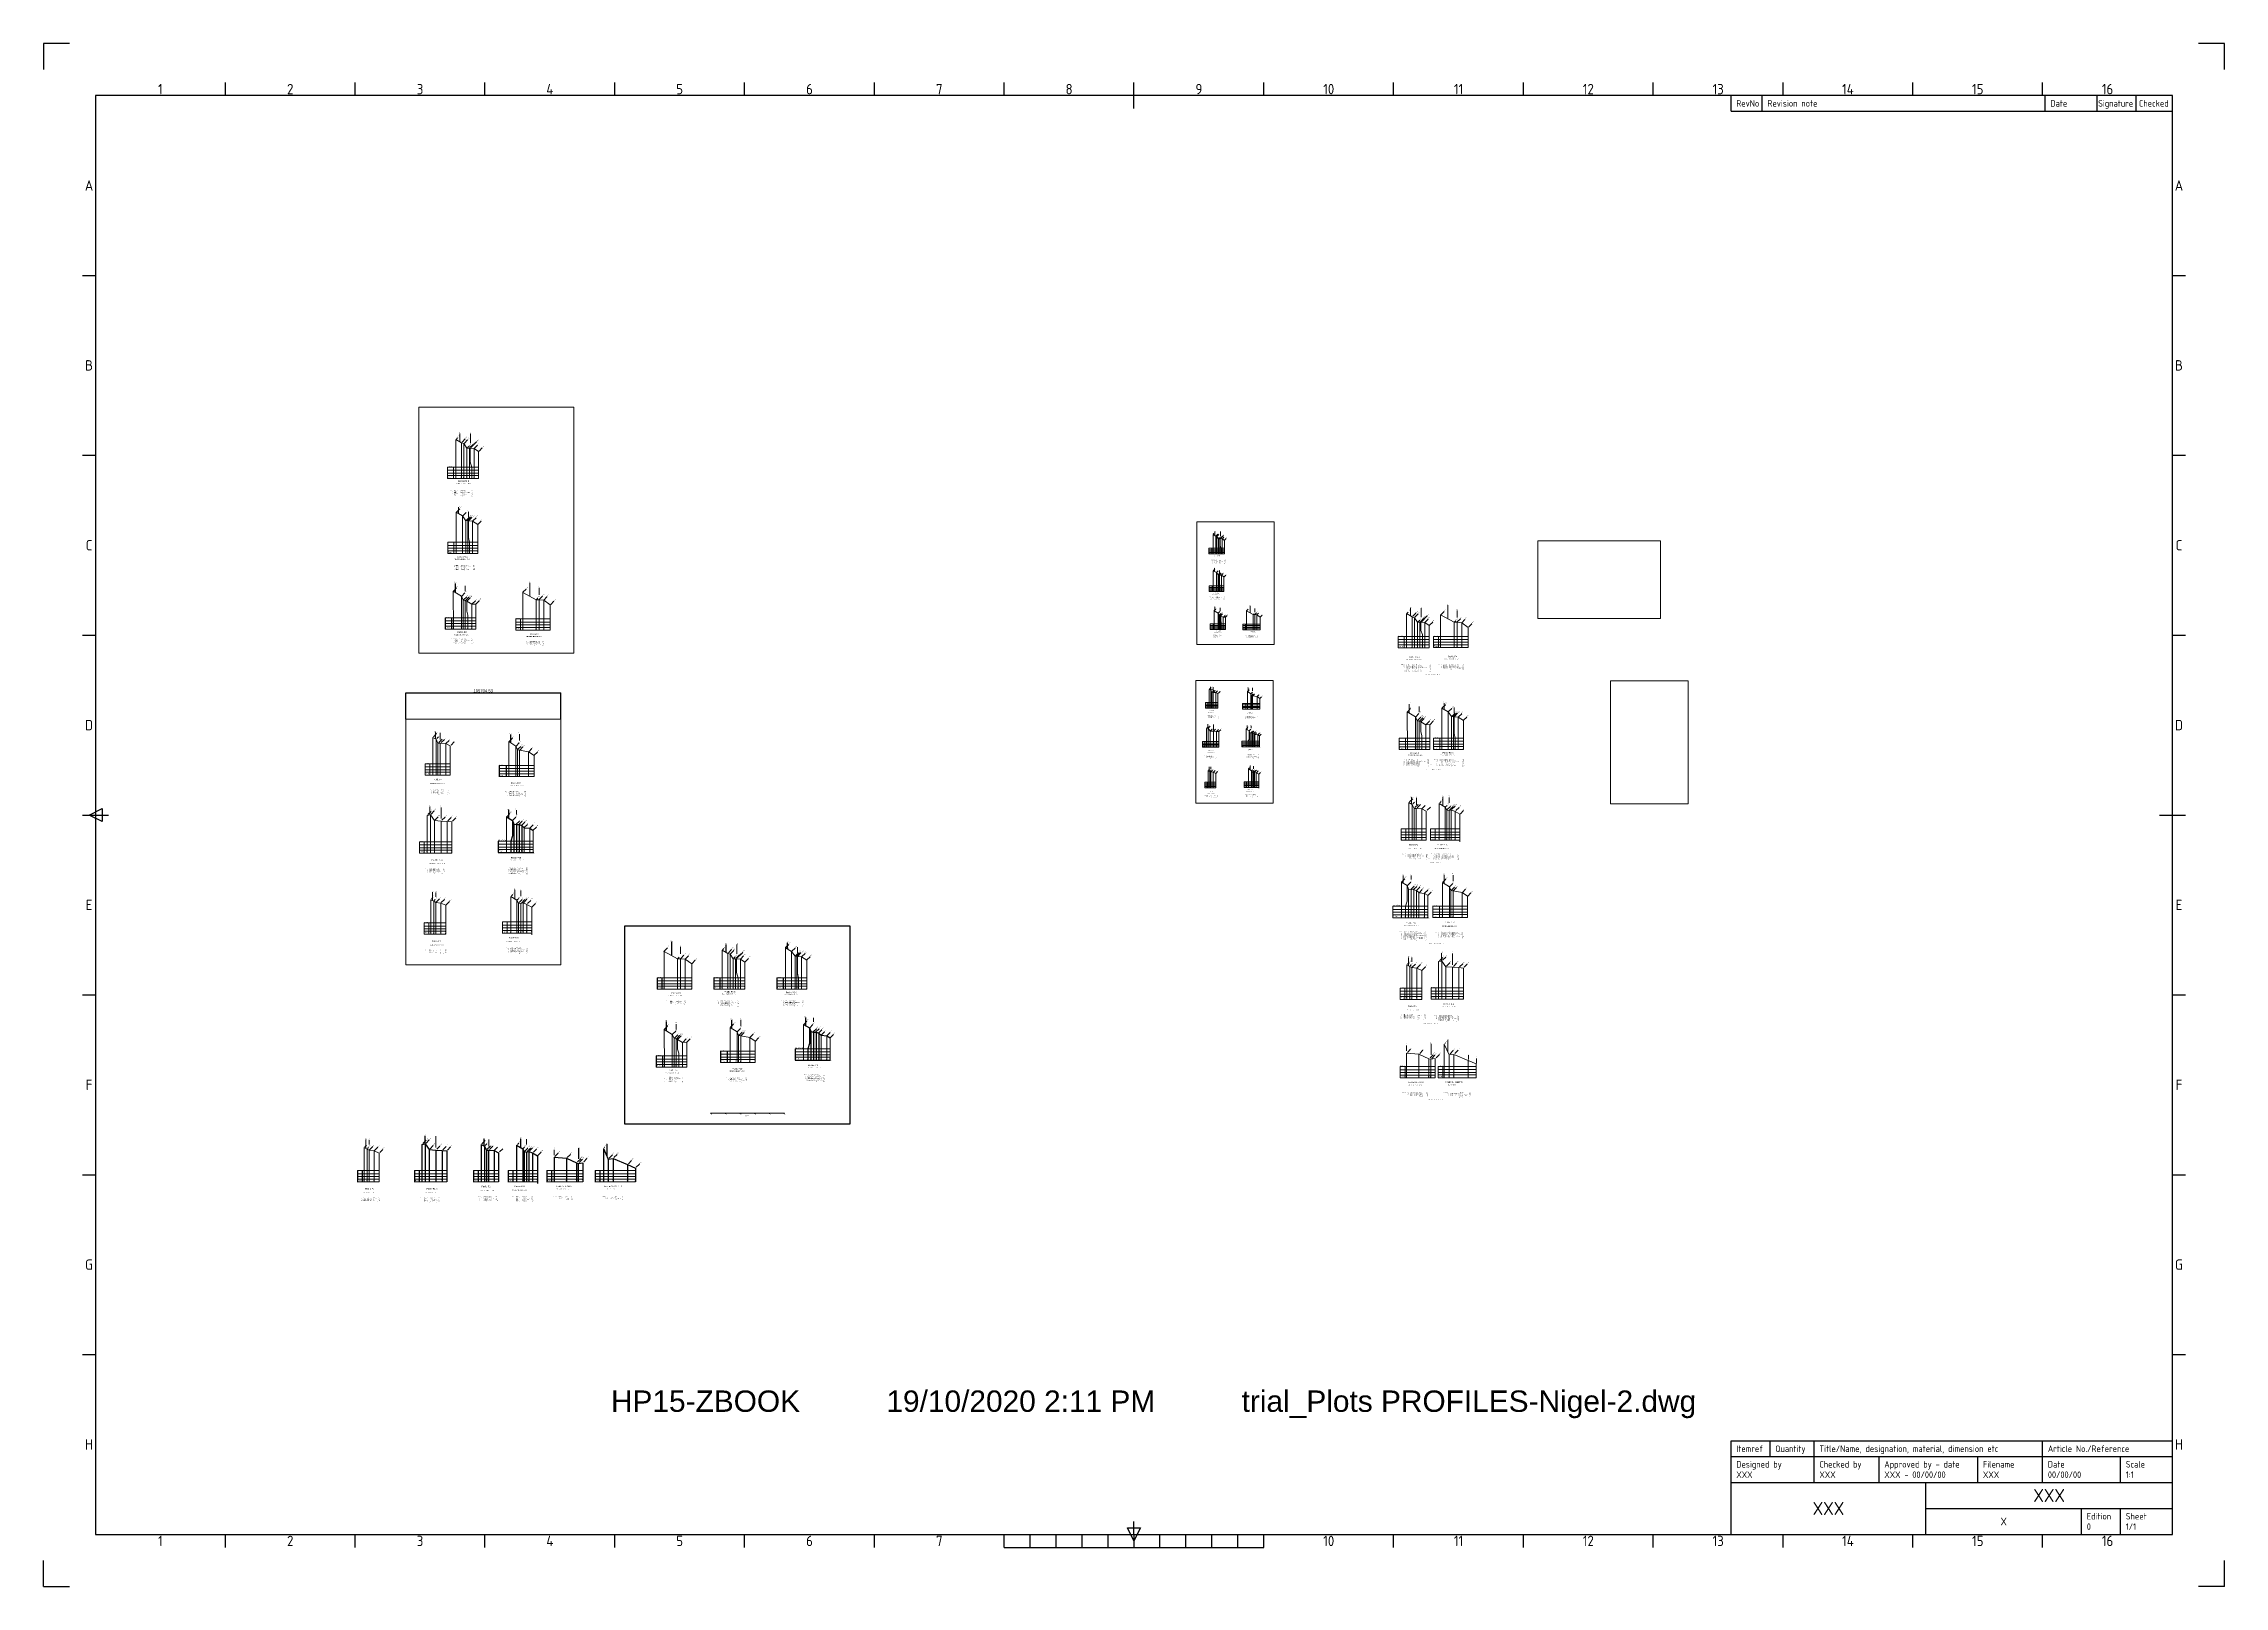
# Model space of a CAD drawing. Header units: millimetres. Extents: x -423347 to 1063494, y -223262 to 828147.
import ezdxf
from ezdxf.enums import TextEntityAlignment as Align

# ---------------------------------------------------------------- set-up
doc = ezdxf.new("R2010")
doc.units = ezdxf.units.MM
doc.header["$PDMODE"] = 35
doc.header["$PDSIZE"] = 10
doc.layers.add('Title Block', color=7, linetype='Continuous')
doc.layers.add('TITLE_BLOCK', color=7, linetype='Continuous')
doc.styles.add('ISO Proportional', font='isocp.shx')
doc.styles.get("Standard").update_dxf_attribs({"font": 'arial.ttf'})
doc.dimstyles.new('ISO-25', dxfattribs={"dimtxt": 2.5, "dimasz": 2.5, "dimexe": 1.25, "dimexo": 0.625, "dimtad": 1, "dimtxsty": 'Standard', "dimcen": 2.5, "dimadec": 0, "dimazin": 0, "dimtfac": 1, "dimtmove": 0, "dimatfit": 3, "dimfxl": 1, "dimarcsym": 0})

# ---------------------------------------------------------------- blocks, each defined once
blk = doc.blocks.new('*D1')
at = {"color": 0, "lineweight": -2, "transparency": 16777216}
for p, q in [((-176499, 367710), (-176499, 385639)), ((-176496, 385638), (-70797, 385638)), ((-70794, 367710), (-70794, 385639))]:
    blk.add_line(p, q, dxfattribs=at)
at = {"color": 0, "transparency": 16777216}
for points in [[(-176496, 385638), (-176496, 385637), (-176499, 385638)], [(-70797, 385638), (-70797, 385637), (-70794, 385638)]]:
    blk.add_solid(points, dxfattribs=at)
at = {"layer": 'Defpoints', "color": 0, "transparency": 16777216}
for p in [(-70794, 385638), (-176499, 367710), (-70794, 367710)]:
    blk.add_point(p, dxfattribs=at)
at = {"color": 0, "lineweight": 0, "transparency": 16777216, "insert": (-123647, 386840), "char_height": 2000, "attachment_point": 5}
blk.add_mtext('105704,53', dxfattribs=at)
blk = doc.blocks.new('ISO A1 title block')
at = {"layer": 'Title Block'}
for p, q in [((10, 594), (0, 594)), ((0, 594), (0, 584)), ((840, 594), (830, 594)), ((840, 584), (840, 594)), ((820, 574), (20, 574)), ((20, 574), (20, 20)), ((70, 574), (70, 579)), ((120, 574), (120, 579)), ((170, 574), (170, 579)), ((220, 574), (220, 579)), ((270, 574), (270, 579)), ((320, 574), (320, 579)), ((370, 574), (370, 579)), ((420, 569), (420, 579)), ((470, 574), (470, 579)), ((520, 574), (520, 579)), ((570, 574), (570, 579)), ((620, 574), (620, 579)), ((650, 568), (650, 574)), ((662, 568), (662, 574)), ((670, 574), (670, 579)), ((720, 574), (720, 579)), ((770, 574), (770, 579)), ((771, 568), (771, 574)), ((791, 568), (791, 574)), ((806, 568), (806, 574)), ((820, 20), (820, 574)), ((650, 568), (820, 568)), ((15, 504.75), (20, 504.75)), ((820, 504.75), (825, 504.75)), ((15, 435.5), (20, 435.5)), ((820, 435.5), (825, 435.5)), ((15, 366.25), (20, 366.25)), ((820, 366.25), (825, 366.25)), ((15, 297), (25, 297)), ((17.5, 297), (22.5, 299.5)), ((22.5, 294.5), (17.5, 297)), ((22.5, 299.5), (22.5, 294.5)), ((815, 297), (825, 297)), ((15, 227.75), (20, 227.75)), ((820, 227.75), (825, 227.75)), ((15, 158.5), (20, 158.5)), ((820, 158.5), (825, 158.5)), ((15, 89.25), (20, 89.25)), ((820, 89.25), (825, 89.25)), ((650, 56), (820, 56)), ((650, 50), (650, 56)), ((665, 50), (665, 56)), ((682, 50), (682, 56)), ((770, 50), (770, 56)), ((650, 50), (820, 50)), ((650, 20), (650, 50)), ((682, 40), (682, 50)), ((707, 40), (707, 50)), ((745, 40), (745, 50)), ((770, 40), (770, 50)), ((800, 40), (800, 50)), ((650, 40), (820, 40)), ((725, 20), (725, 40)), ((725, 30), (820, 30)), ((785, 20), (785, 30)), ((800, 20), (800, 30)), ((20, 20), (820, 20)), ((70, 15), (70, 20)), ((120, 15), (120, 20)), ((170, 15), (170, 20)), ((220, 15), (220, 20)), ((270, 15), (270, 20)), ((320, 15), (320, 20)), ((370, 15), (370, 20)), ((380, 15), (380, 20)), ((390, 15), (390, 20)), ((400, 15), (400, 20)), ((410, 15), (410, 20)), ((417.5, 22.5), (422.5, 22.5)), ((420, 17.5), (417.5, 22.5)), ((420, 20), (420, 25)), ((422.5, 22.5), (420, 17.5)), ((420, 20), (420, 15)), ((430, 15), (430, 20)), ((440, 15), (440, 20)), ((450, 15), (450, 20)), ((460, 15), (460, 20)), ((470, 15), (470, 20)), ((520, 15), (520, 20)), ((570, 15), (570, 20)), ((620, 15), (620, 20)), ((670, 15), (670, 20)), ((720, 15), (720, 20)), ((770, 15), (770, 20)), ((0, 0), (0, 10)), ((370, 15), (470, 15)), ((840, 0), (840, 10)), ((0, 0), (10, 0)), ((840, 0), (830, 0))]:
    blk.add_line(p, q, dxfattribs=at)
at = {"layer": 'Title Block', "style": 'ISO Proportional'}
for s, p in [('1', (45, 576.5)), ('2', (95, 576.5)), ('3', (145, 576.5)), ('4', (195, 576.5)), ('5', (245, 576.5)), ('6', (295, 576.5)), ('7', (345, 576.5)), ('8', (395, 576.5)), ('9', (445, 576.5)), ('10', (495, 576.5)), ('11', (545, 576.5)), ('12', (595, 576.5)), ('13', (645, 576.5)), ('14', (695, 576.5)), ('15', (745, 576.5)), ('16', (795, 576.5)), ('A', (17.5, 539.375)), ('A', (822.5, 539.375)), ('B', (17.5, 470.125)), ('B', (822.5, 470.125)), ('C', (17.5, 400.875)), ('C', (822.5, 400.875)), ('D', (17.5, 331.625)), ('D', (822.5, 331.625)), ('E', (17.5, 262.375)), ('E', (822.5, 262.375)), ('F', (17.5, 193.125)), ('F', (822.5, 193.125)), ('G', (17.5, 123.875)), ('G', (822.5, 123.875)), ('H', (17.5, 54.625)), ('H', (822.5, 54.625)), ('1', (45, 17.5)), ('2', (95, 17.5)), ('3', (145, 17.5)), ('4', (195, 17.5)), ('5', (245, 17.5)), ('6', (295, 17.5)), ('7', (345, 17.5)), ('10', (495, 17.5)), ('11', (545, 17.5)), ('12', (595, 17.5)), ('13', (645, 17.5)), ('14', (695, 17.5)), ('15', (745, 17.5)), ('16', (795, 17.5))]:
    blk.add_text(s, height=4, dxfattribs=at).set_placement(p, align=Align.MIDDLE)
for s, p in [('RevNo', (652, 571)), ('Revision note', (664, 571)), ('Date', (773, 571)), ('Signature', (791.361, 571)), ('Checked', (807.083, 571)), ('Itemref', (652, 53)), ('Quantity', (667, 53)), ('Title/Name, designation, material, dimension etc', (684, 53)), ('Article No./Reference', (772, 53)), ('Designed by', (652, 47)), ('Checked by', (684, 47)), ('Approved by - date', (709, 47)), ('Filename', (747, 47)), ('Date', (772, 47)), ('Scale', (802, 47)), ('Edition', (787, 27)), ('Sheet', (802, 27))]:
    blk.add_text(s, height=2.5, dxfattribs=at).set_placement(p, align=Align.MIDDLE_LEFT)
at = {"layer": 'Title Block', "style": 'ISO Proportional', "flags": 8}
for tag, p in [('DESIGNED_BY', (652, 43)), ('CHECKED_BY', (684, 43)), ('APPROVED_BY_DATE', (709, 43)), ('FILENAME', (747, 43)), ('DATE', (772, 43)), ('SCALE', (802, 43)), ('EDITION', (787, 23)), ('SHEET', (802, 23))]:
    blk.add_attdef(tag, text='', height=2.5, dxfattribs=at).set_placement(p, align=Align.MIDDLE_LEFT)
for tag, height, p in [('TITLE', 5, (772.5, 35)), ('OWNER', 5, (687.5, 30)), ('DRAWING_NUMBER', 3, (755, 25))]:
    blk.add_attdef(tag, text='', height=height, dxfattribs=at).set_placement(p, align=Align.MIDDLE)
blk = doc.blocks.new('REVDATE')
at = {"color": 41, "true_color": 0xf4ee51, "flags": 8}
for tag in ['USER', 'REVDATE', 'FNAME']:
    blk.add_attdef(tag, (0, 0), '', height=4.95, dxfattribs=at)

msp = doc.modelspace()

# ---------------------------------------------------------------- linework, layer by layer
at = {"color": 7, "lineweight": 0}
for p, q in [((-142209.235, 558352.76), (-142209.235, 531791.523)), ((-138429.235, 556152.76), (-138429.235, 531791.523)), ((-136889.235, 555572.76), (-136889.235, 531791.523)), ((-134779.235, 552482.76), (-134779.235, 531791.523)), ((-133062.235, 552502.76), (-133062.235, 531791.523)), ((-129769.235, 552332.76), (-129769.235, 531791.523)), ((-126744.235, 550202.76), (-126744.235, 531791.523)), ((-148012.781, 539512.31), (-126744.235, 539512.31)), ((-133203.091, 539512.31), (-148012.781, 539512.31)), ((-141981.298, 508820.499), (-141981.298, 480604.086)), ((-137681.298, 506260.499), (-137681.298, 480604.086)), ((-135391.298, 503030.499), (-135391.298, 480604.086)), ((-134211.298, 503070.499), (-134211.298, 480604.086)), ((-130881.298, 502650.499), (-130881.298, 480604.086)), ((-127391.298, 500380.499), (-127391.298, 480604.086)), ((374002.256, 493677), (374002.256, 480396.382)), ((375892.256, 492577), (375892.256, 480396.382)), ((376662.256, 492287), (376662.256, 480396.382)), ((377717.256, 490742), (377717.256, 480396.382)), ((378575.756, 490752), (378575.756, 480396.382)), ((380222.256, 490667), (380222.256, 480396.382)), ((-147784.844, 488324.873), (-127391.298, 488324.873)), ((-132975.154, 488324.873), (-147784.844, 488324.873)), ((371100.483, 484256.775), (381734.756, 484256.775)), ((378505.328, 484256.775), (371100.483, 484256.775)), ((381734.756, 489602), (381734.756, 480396.382)), ((374116.225, 468910.869), (374116.225, 454802.663)), ((376266.225, 467630.869), (376266.225, 454802.663)), ((377411.225, 466015.869), (377411.225, 454802.663)), ((378001.225, 466035.869), (378001.225, 454802.663)), ((379666.225, 465825.869), (379666.225, 454802.663)), ((381411.225, 464690.869), (381411.225, 454802.663)), ((-144057.305, 454909.247), (-143886.636, 429188.46)), ((-138447.305, 451469.247), (-138447.305, 429188.46)), ((-137227.305, 448879.247), (-137227.305, 429188.46)), ((-135857.305, 448469.247), (-135857.305, 429188.46)), ((-131407.305, 446089.247), (-131407.305, 429188.46)), ((-128607.305, 446199.247), (-128607.305, 429188.46)), ((-96724.275, 454107.194), (-96724.275, 428386.408)), ((-96724.275, 454107.194), (-96724.275, 428386.408)), ((-87511.275, 449127.194), (-87511.275, 428386.408)), ((-85466.275, 449147.194), (-85466.275, 428386.408)), ((-82364.275, 448837.194), (-82364.275, 428386.408)), ((371214.452, 458663.057), (381411.225, 458663.057)), ((378619.297, 458663.057), (371214.452, 458663.057)), ((-149472.737, 436909.246), (-128607.305, 436909.246)), ((-149472.737, 436909.246), (-128607.305, 436909.246)), ((-134663.047, 436909.246), (-149472.737, 436909.246)), ((-134444.631, 436909.246), (-149254.321, 436909.246)), ((-77904.275, 436107.195), (-101497.321, 436107.195)), ((-85817.902, 436107.195), (-100627.592, 436107.195)), ((-87511.275, 444147.194), (-87511.275, 431485.962)), ((-85466.275, 444187.194), (-85466.275, 431485.962)), ((-82364.275, 443567.194), (-82364.275, 431485.962)), ((-77904.275, 445667.194), (-77904.275, 428386.408)), ((-77904.275, 431485.962), (-77904.275, 437227.194)), ((371914.586, 432670.862), (382347.302, 432670.862)), ((371914.586, 432670.862), (382347.302, 432670.862)), ((379319.431, 432670.862), (371914.586, 432670.862)), ((379428.639, 432670.862), (372023.794, 432670.862)), ((374622.302, 441670.863), (374707.637, 428810.469)), ((377427.302, 439950.863), (377427.302, 428810.469)), ((378037.302, 438655.863), (378037.302, 428810.469)), ((378722.302, 438450.863), (378722.302, 428810.469)), ((380947.302, 437260.863), (380947.302, 428810.469)), ((382347.302, 437315.863), (382347.302, 428810.469)), ((406154.736, 432554.217), (394358.213, 432554.217)), ((402197.923, 432554.217), (394793.078, 432554.217)), ((396744.736, 441554.217), (396744.736, 428693.824)), ((396744.736, 441554.217), (396744.736, 428693.824)), ((401351.236, 439064.217), (401351.236, 428693.824)), ((401351.236, 436574.217), (401351.236, 430243.601)), ((402373.736, 439074.217), (402373.736, 428693.824)), ((402373.736, 436594.217), (402373.736, 430243.601)), ((403924.736, 438919.217), (403924.736, 428693.824)), ((403924.736, 436284.217), (403924.736, 430243.601)), ((406154.736, 437334.217), (406154.736, 428693.824)), ((406154.736, 430243.601), (406154.736, 433114.217)), ((505918.745, 439673.171), (505918.745, 416405.966)), ((509698.745, 437473.171), (509698.745, 416406.222)), ((511238.745, 436893.171), (511238.745, 416405.881)), ((513348.745, 433803.171), (513348.745, 416409.974)), ((515065.745, 433823.171), (515065.745, 416405.966)), ((518358.745, 433653.171), (518358.745, 416455.165)), ((521383.745, 431523.171), (521383.745, 416453.033)), ((529148.689, 438772.687), (529148.689, 416505.743)), ((529148.689, 438772.687), (529148.689, 416505.743)), ((538361.689, 433792.687), (538361.689, 416505.743)), ((540406.689, 433812.687), (540406.689, 416505.743)), ((543508.689, 433502.687), (543508.689, 416454.055)), ((500115.199, 424183.171), (521383.745, 424183.171)), ((524375.643, 424183.171), (547968.689, 424183.171)), ((538361.689, 428812.687), (538361.689, 416505.743)), ((540406.689, 428852.687), (540406.689, 416505.743)), ((543508.689, 428232.687), (543508.689, 416454.055)), ((547968.689, 430332.687), (547968.689, 416505.743)), ((547968.689, 416505.743), (547968.689, 421892.687)), ((397368.871, 386599.773), (397368.871, 374644.38)), ((377335.561, 379049.498), (368810.798, 379049.498)), ((394042.212, 378504.773), (405928.871, 378504.773)), ((401447.057, 378504.773), (394042.212, 378504.773)), ((399743.871, 385074.773), (399743.871, 374644.38)), ((400253.871, 383834.773), (400253.871, 374644.38)), ((400253.871, 383834.773), (400978.871, 383669.773)), ((400978.871, 383669.773), (400978.871, 374644.38)), ((404088.871, 383114.773), (404088.871, 374644.38)), ((405928.871, 381904.773), (405928.871, 374644.38)), ((506386.818, 372743.198), (506557.488, 347022.41)), ((530060.156, 375315.856), (530060.156, 347099.443)), ((534360.156, 372755.856), (534360.156, 347099.443)), ((370449.01, 364336.735), (370449.01, 361604.459)), ((396591.165, 360923.471), (396591.165, 348810.777)), ((402543.165, 357253.471), (402543.165, 348810.777)), ((404447.665, 357083.471), (404447.665, 348810.777)), ((511996.818, 369303.198), (511996.818, 347022.41)), ((513216.818, 366713.198), (513216.818, 347022.41)), ((514586.818, 366303.198), (514586.818, 347022.41)), ((519036.818, 363923.198), (519036.818, 347022.41)), ((521836.818, 364033.198), (521836.818, 347022.41)), ((536650.156, 369525.856), (536650.156, 347099.443)), ((537830.156, 369565.856), (537830.156, 347099.443)), ((541160.156, 369145.856), (541160.156, 347099.443)), ((544650.156, 366875.856), (544650.156, 347099.443)), ((-106088.088, 352480.195), (-106088.088, 328569.408)), ((-101338.088, 349430.195), (-101338.088, 328569.408)), ((-100318.088, 346950.195), (-100318.088, 328569.408)), ((-100318.088, 346950.195), (-98868.088, 346620.195)), ((-98868.088, 346620.195), (-98868.088, 328569.408)), ((-92648.088, 345510.195), (-92648.088, 328569.408)), ((-88968.088, 343090.195), (-88968.088, 328569.408)), ((377904.01, 352467.673), (366889.608, 352467.673)), ((405607.665, 352683.471), (393699.22, 352683.471)), ((401104.065, 352683.471), (393699.22, 352683.471)), ((405607.665, 356348.471), (405607.665, 348810.777)), ((406159.94, 348587.05), (406159.94, 348587.05)), ((500971.386, 354743.197), (521836.818, 354743.197)), ((500971.386, 354743.197), (521836.818, 354743.197)), ((515781.076, 354743.197), (500971.386, 354743.197)), ((515999.493, 354743.197), (501189.803, 354743.197)), ((524256.61, 354820.23), (544650.156, 354820.23)), ((539066.3, 354820.23), (524256.61, 354820.23)), ((-146154.708, 337379.643), (-163204.233, 337379.643)), ((-112741.404, 336290.195), (-88968.088, 336290.195)), ((-97931.714, 336290.195), (-112741.404, 336290.195)), ((375850.356, 324828.24), (368445.511, 324828.24)), ((405149.905, 325119.599), (395115.639, 325119.599)), ((-159927.808, 307954.119), (-159927.808, 302489.565)), ((-107643.499, 301127.591), (-107643.499, 276902.201)), ((-145017.808, 284215.994), (-167046.613, 284215.994)), ((-89610.499, 284647.591), (-113427.388, 284647.591)), ((-98617.698, 284647.591), (-113427.388, 284647.591)), ((-95739.499, 293787.591), (-95739.499, 276902.201)), ((-91930.499, 293447.591), (-91930.499, 276902.201)), ((-89610.499, 291977.591), (-89610.499, 276902.201)), ((519326.794, 292944.26), (502277.269, 292944.26)), ((542329.211, 292906.243), (522260.681, 292906.243)), ((-88505.948, 276454.748), (-88505.948, 276454.748)), ((502406.29, 256692.208), (502406.29, 232466.818)), ((530404.402, 256509.182), (530404.402, 232598.395)), ((535154.402, 253459.182), (535154.402, 232598.395)), ((520439.29, 240212.208), (496622.401, 240212.208)), ((511432.091, 240212.208), (496622.401, 240212.208)), ((514310.29, 249352.208), (514310.29, 232466.818)), ((518119.29, 249012.208), (518119.29, 232466.818)), ((520439.29, 247542.208), (520439.29, 232466.818)), ((523751.085, 240319.182), (547524.402, 240319.182)), ((538560.775, 240319.182), (523751.085, 240319.182)), ((536174.402, 250979.182), (536174.402, 232598.395)), ((536174.402, 250979.182), (537624.402, 250649.182)), ((537624.402, 250649.182), (537624.402, 232598.395)), ((543844.402, 249539.182), (543844.402, 232598.395)), ((547524.402, 247119.182), (547524.402, 232598.395)), ((-149125.118, 228937.128), (-163934.808, 228937.128)), ((-90526.02, 229519.846), (-110594.551, 229519.846)), ((521543.841, 232019.365), (521543.841, 232019.365)), ((-299.312, 209482.547), (-299.312, 183761.761)), ((-299.312, 209482.547), (-299.312, 183761.761)), ((39310.043, 210322.997), (39310.043, 183761.761)), ((82356.483, 211978.173), (82356.483, 183761.76)), ((86656.483, 209418.173), (86656.483, 183761.76)), ((529716.086, 208355.766), (529716.086, 202891.213)), ((8913.688, 204502.547), (8913.688, 183761.761)), ((8913.688, 199522.547), (8913.688, 186861.315)), ((10958.688, 204522.547), (10958.688, 183761.761)), ((10958.688, 199562.547), (10958.688, 186861.315)), ((14060.688, 204212.547), (14060.688, 183761.761)), ((14060.688, 198942.547), (14060.688, 186861.315)), ((18520.688, 201042.547), (18520.688, 183761.761)), ((43090.043, 208122.997), (43090.043, 183761.761)), ((44630.043, 207542.997), (44630.043, 183761.761)), ((46740.043, 204452.997), (46740.043, 183761.761)), ((48457.043, 204472.997), (48457.043, 183761.761)), ((51750.043, 204302.997), (51750.043, 183761.761)), ((54775.043, 202172.997), (54775.043, 183761.761)), ((88946.483, 206188.173), (88946.483, 183761.76)), ((90126.483, 206228.173), (90126.483, 183761.76)), ((93456.483, 205808.173), (93456.483, 183761.76)), ((96946.483, 203538.173), (96946.483, 183761.76)), ((18520.688, 191482.547), (-5072.358, 191482.547)), ((10607.061, 191482.547), (-4202.629, 191482.547)), ((18520.688, 186861.315), (18520.688, 192602.547)), ((33506.497, 191482.547), (54775.043, 191482.547)), ((48316.187, 191482.547), (33506.497, 191482.547)), ((76552.937, 191482.547), (96946.483, 191482.547)), ((91362.626, 191482.547), (76552.937, 191482.547)), ((516356.384, 184501.746), (501546.694, 184501.746)), ((544626.086, 184617.641), (522597.281, 184617.641)), ((-299.312, 156281.305), (-128.643, 130560.517)), ((5310.688, 152841.305), (5310.688, 130560.517)), ((6530.688, 150251.305), (6530.688, 130560.517)), ((7900.688, 149841.305), (7900.688, 130560.517)), ((44715.217, 157711.355), (44715.217, 133800.568)), ((49465.217, 154661.355), (49465.217, 133800.568)), ((50485.217, 152181.355), (50485.217, 133800.568)), ((50485.217, 152181.355), (51935.217, 151851.355)), ((51935.217, 151851.355), (51935.217, 133800.568)), ((58155.217, 150741.355), (58155.217, 133800.568)), ((94846.116, 159648.388), (94846.116, 135422.998)), ((106750.116, 152308.388), (106750.116, 135422.998)), ((110559.116, 151968.388), (110559.116, 135422.998)), ((112879.116, 150498.388), (112879.116, 135422.998)), ((-5714.744, 138281.304), (15150.688, 138281.304)), ((-5714.744, 138281.304), (15150.688, 138281.304)), ((9094.946, 138281.304), (-5714.744, 138281.304)), ((9313.362, 138281.304), (-5496.327, 138281.304)), ((12350.688, 147461.305), (12350.688, 130560.517)), ((15150.688, 147571.305), (15150.688, 130560.517)), ((38061.901, 141521.355), (61835.217, 141521.355)), ((52871.591, 141521.355), (38061.901, 141521.355)), ((61835.217, 148321.355), (61835.217, 133800.568)), ((112879.116, 143168.388), (89062.226, 143168.388)), ((103871.916, 143168.388), (89062.226, 143168.388)), ((113983.666, 134975.545), (113983.666, 134975.545)), ((525437.783, 131008.182), (501584.863, 131008.182)), ((553472.707, 131079.368), (527383.232, 131079.368)), ((31540.992, 99513.993), (31540.992, 98738.953)), ((31540.992, 99126.473), (81545.919, 99126.473)), ((31540.992, 99126.473), (31540.992, 99126.473)), ((41541.977, 99513.993), (41541.977, 98738.953)), ((41660.458, 99126.473), (41660.458, 99126.473)), ((51542.963, 99513.993), (51542.963, 98738.953)), ((61543.948, 99513.993), (61543.948, 98738.953)), ((61662.43, 99126.473), (61662.43, 99126.473)), ((61662.43, 99126.473), (61662.43, 99126.473)), ((61662.43, 99126.473), (61662.43, 99126.473)), ((71544.934, 99513.993), (71544.934, 98738.953)), ((81545.919, 99513.993), (81545.919, 98738.953)), ((-194500.446, 60059.83), (-209310.136, 60059.83)), ((-148504.048, 60059.83), (-170532.852, 60059.83)), ((-113162.35, 60059.83), (-130211.875, 60059.83)), ((-86623.381, 60059.83), (-106691.911, 60059.83)), ((-55767.184, 60059.83), (-80300.358, 60059.83)), ((-19810.749, 60059.83), (-47239.802, 60059.83))]:
    msp.add_line(p, q, dxfattribs=at)
at = {"lineweight": 0}
for p, q in [((-141892.071, 558662.791), (-141090.79, 559464.071)), ((-139629.235, 562236.81), (-139629.235, 556848.332)), ((-138019.463, 556547.843), (-135841.162, 558726.144)), ((-136476.425, 555942.89), (-134298.125, 558121.191)), ((-134369.115, 552830.26), (-133279.964, 553919.41)), ((-132749.202, 552790.031), (-130570.902, 554968.331)), ((-132337.771, 562138.11), (-132337.771, 555848.596)), ((-132132.342, 552837.822), (-128131.445, 556831.931)), ((-129576.803, 552525.192), (-127590.934, 554511.06)), ((-126470.524, 550455.474), (-124292.223, 552633.775)), ((-148012.781, 539512.31), (-148012.781, 531766.92)), ((-148012.781, 537367.827), (-126744.235, 537367.827)), ((-148012.781, 535448.339), (-126744.235, 535448.339)), ((-143777.541, 539512.31), (-143777.541, 531791.523)), ((-148012.781, 533735.104), (-126744.235, 533735.104)), ((-148012.781, 531791.523), (-126744.235, 531791.523)), ((-141821.977, 508940.826), (-139643.676, 511119.127)), ((-140471.298, 507950.933), (-140471.298, 512271.502)), ((-140471.298, 508820.499), (-140471.298, 508218.143)), ((-137534.646, 506392.841), (-135356.346, 508571.142)), ((-133587.288, 509148.096), (-133587.288, 505460.288)), ((-135150.012, 503214.071), (-132971.711, 505392.372)), ((-134017.938, 503214.071), (-131839.638, 505392.372)), ((-133522.274, 503067.238), (-131343.973, 505245.538)), ((-130665.511, 502811.142), (-128487.21, 504989.443)), ((-127227.259, 500496.944), (-125048.959, 502675.244)), ((374160.838, 493832.015), (374561.479, 494232.656)), ((375292.256, 495619.025), (375292.256, 492924.786)), ((376097.142, 492774.542), (377186.293, 493863.692)), ((376868.661, 492472.065), (377957.811, 493561.215)), ((377922.316, 490915.75), (378466.892, 491460.325)), ((378732.273, 490895.635), (379821.423, 491984.786)), ((378937.988, 495569.675), (378937.988, 492424.918)), ((379040.703, 490919.531), (381041.151, 492916.585)), ((380318.472, 490763.216), (381311.407, 491756.15)), ((381871.612, 489728.357), (382960.762, 490817.507)), ((-147784.844, 488324.873), (-147784.844, 480579.484)), ((-147784.844, 486180.39), (-127391.298, 486180.39)), ((-147784.844, 484260.902), (-127391.298, 484260.902)), ((-147784.844, 482547.667), (-127391.298, 482547.667)), ((-147784.844, 480604.086), (-127391.298, 480604.086)), ((-143549.605, 488324.873), (-143549.605, 480604.086)), ((371100.483, 484256.775), (371100.483, 480384.08)), ((371100.483, 483184.533), (381734.756, 483184.533)), ((371100.483, 482224.789), (381734.756, 482224.789)), ((371100.483, 481368.172), (381734.756, 481368.172)), ((371100.483, 480396.382), (381734.756, 480396.382)), ((373218.103, 484256.775), (373218.103, 480396.382)), ((374195.885, 468971.033), (375285.036, 470060.183)), ((374871.225, 468476.086), (374871.225, 470636.371)), ((374871.225, 468910.869), (374871.225, 468609.692)), ((376339.551, 467697.041), (377428.701, 468786.191)), ((377531.868, 466107.656), (378621.018, 467196.806)), ((378097.905, 466107.656), (379187.055, 467196.806)), ((378313.23, 469074.668), (378313.23, 467230.764)), ((378345.737, 466034.239), (379434.887, 467123.389)), ((379774.118, 465906.191), (380863.268, 466995.341)), ((381493.244, 464749.092), (382582.394, 465838.242)), ((-143951.617, 454993.873), (-141773.317, 457172.174)), ((-138286.271, 451599.647), (-136107.97, 453777.948)), ((-136980.482, 449049.039), (-134802.181, 451227.339)), ((-135857.305, 458625.254), (-135857.305, 454937.446)), ((-135667.004, 448624.568), (-133488.704, 450802.869)), ((-134638.777, 448299.583), (-132460.477, 450477.884)), ((-131152.907, 446319.678), (-128974.606, 448497.979)), ((-128480.2, 446296.513), (-126301.9, 448474.814)), ((-96724.275, 454107.194), (-96719.315, 454197.194)), ((-96618.688, 454280.922), (-94440.388, 456459.223)), ((-91759.315, 460700.911), (-91759.315, 451426.437)), ((-87511.275, 449127.194), (-86422.125, 450216.344)), ((-85466.275, 457160.423), (-85466.275, 452443.731)), ((-85382.477, 449349.679), (-83204.177, 451527.98)), ((-82364.275, 448837.194), (-80185.974, 451015.495)), ((-77613.85, 445962.538), (-75435.549, 448140.839)), ((371214.452, 458663.057), (371214.452, 454790.362)), ((371214.452, 457590.815), (381411.225, 457590.815)), ((371214.452, 456631.071), (381411.225, 456631.071)), ((371214.452, 455774.454), (381411.225, 455774.454)), ((371214.452, 454802.663), (381411.225, 454802.663)), ((373332.071, 458663.057), (373332.071, 454802.663)), ((-149472.737, 434764.763), (-128607.305, 434764.763)), ((-149472.737, 432845.275), (-128607.305, 432845.275)), ((-149254.321, 434764.763), (-134444.631, 434764.763)), ((-149254.321, 432845.275), (-134444.631, 432845.275)), ((-101497.321, 436107.195), (-101497.321, 428361.805)), ((-101497.321, 433962.711), (-77904.275, 433962.711)), ((-101497.321, 432043.223), (-77904.275, 432043.223)), ((-98252.333, 436107.195), (-98252.333, 428386.408)), ((371914.586, 432670.862), (371914.586, 428798.168)), ((371914.586, 431598.621), (382347.302, 431598.621)), ((372023.794, 431598.621), (379428.639, 431598.621)), ((374032.206, 432670.862), (374032.206, 428810.469)), ((374675.146, 441713.176), (375764.296, 442802.326)), ((375287.302, 444332.992), (375287.302, 441270.062)), ((377507.819, 440016.063), (378596.969, 441105.213)), ((378160.714, 438740.759), (379249.864, 439829.909)), ((378722.302, 443528.866), (378722.302, 441684.962)), ((378817.452, 438528.523), (379906.603, 439617.674)), ((379331.566, 438366.031), (380420.716, 439455.181)), ((381074.501, 437376.078), (382163.652, 438465.229)), ((382410.854, 437364.496), (383500.005, 438453.646)), ((394358.213, 432554.217), (394358.213, 428681.522)), ((394358.213, 431481.976), (406154.736, 431481.976)), ((395980.707, 432554.217), (395980.707, 428693.824)), ((396744.736, 441554.217), (396747.216, 441599.217)), ((396797.53, 441641.081), (397886.68, 442730.232)), ((399227.216, 444851.076), (399227.216, 440213.839)), ((401351.236, 439064.217), (401895.811, 439608.792)), ((402373.736, 443080.832), (402373.736, 440722.486)), ((402415.635, 439175.46), (403504.785, 440264.61)), ((403924.736, 438919.217), (405013.886, 440008.367)), ((406299.949, 437481.889), (407389.099, 438571.039)), ((506235.909, 439983.202), (507037.19, 440784.482)), ((508498.745, 443557.221), (508498.745, 438168.743)), ((510108.517, 437868.254), (512286.818, 440046.555)), ((511651.555, 437263.301), (513829.855, 439441.602)), ((513758.865, 434150.671), (514848.016, 435239.822)), ((515378.778, 434110.442), (517557.078, 436288.743)), ((515790.209, 443458.521), (515790.209, 437169.007)), ((515995.638, 434158.233), (519996.535, 438152.342)), ((518551.177, 433845.603), (520537.046, 435831.472)), ((521657.456, 431775.885), (523835.757, 433954.186)), ((529148.689, 438772.687), (529153.649, 438862.687)), ((529254.276, 438946.416), (531432.576, 441124.716)), ((534113.649, 445366.404), (534113.649, 436091.93)), ((538361.689, 433792.687), (539450.839, 434881.838)), ((540406.689, 441825.916), (540406.689, 437109.225)), ((540490.487, 434015.172), (542668.788, 436193.473)), ((543508.689, 433502.687), (545686.99, 435680.988)), ((548259.114, 430628.031), (550437.415, 432806.332)), ((-149472.737, 431132.041), (-128607.305, 431132.041)), ((-149472.737, 429188.46), (-128607.305, 429188.46)), ((-149254.321, 431132.041), (-134444.631, 431132.041)), ((-149254.321, 429188.46), (-134444.631, 429188.46)), ((-101497.321, 430329.989), (-77904.275, 430329.989)), ((-101497.321, 428386.408), (-77904.275, 428386.408)), ((371914.586, 430638.877), (382347.302, 430638.877)), ((371914.586, 429782.26), (382347.302, 429782.26)), ((371914.586, 428810.469), (382347.302, 428810.469)), ((372023.794, 430638.877), (379428.639, 430638.877)), ((372023.794, 429782.26), (379428.639, 429782.26)), ((372023.794, 428810.469), (379428.639, 428810.469)), ((394358.213, 430522.232), (406154.736, 430522.232)), ((394358.213, 429665.614), (406154.736, 429665.614)), ((394358.213, 428693.824), (406154.736, 428693.824)), ((500115.199, 424191.304), (500115.199, 416445.914)), ((500115.199, 422046.821), (521383.745, 422046.821)), ((500115.199, 420127.333), (521383.745, 420127.333)), ((500115.199, 418414.098), (521383.745, 418414.098)), ((500115.199, 416470.517), (521383.745, 416470.517)), ((504350.439, 424191.304), (504350.439, 416470.517)), ((524375.643, 424183.171), (524375.643, 416505.743)), ((524375.643, 422082.047), (547968.689, 422082.047)), ((524375.643, 420162.559), (547968.689, 420162.559)), ((524375.643, 418449.325), (547968.689, 418449.325)), ((524375.643, 416505.743), (547968.689, 416505.743)), ((527620.631, 424183.171), (527620.631, 416505.743)), ((371400.561, 388009.498), (371400.561, 375176.803)), ((371636.095, 388232.779), (372725.245, 389321.93)), ((372305.561, 389748.645), (372305.561, 387534.251)), ((372540.561, 387409.498), (372540.561, 375189.104)), ((372805.307, 387642.109), (373349.882, 388186.684)), ((373493.27, 386324.342), (374582.421, 387413.493)), ((373962.812, 389614.051), (373962.812, 387255.705)), ((374261.362, 386261.008), (375350.513, 387350.158)), ((375845.561, 385914.498), (376934.711, 387003.648)), ((397444.493, 386643.694), (398533.643, 387732.844)), ((397883.871, 389032.083), (397883.871, 386271.525)), ((400978.871, 389114.207), (400978.871, 387012.54)), ((368810.798, 379049.498), (368810.798, 375176.803)), ((368810.798, 377977.256), (377335.561, 377977.256)), ((368810.798, 377017.512), (377335.561, 377017.512)), ((368810.798, 376160.895), (377335.561, 376160.895)), ((368810.798, 375189.104), (377335.561, 375189.104)), ((370401.838, 379049.498), (370401.838, 375176.803)), ((373180.561, 386069.498), (373180.561, 375189.104)), ((373955.561, 386014.498), (373955.561, 375189.104)), ((375845.561, 385914.498), (375845.561, 375189.104)), ((377335.561, 385144.498), (377335.561, 375189.104)), ((377657.087, 385424.558), (378746.238, 386513.708)), ((394042.212, 378504.773), (394042.212, 374632.078)), ((394042.212, 377432.532), (405928.871, 377432.532)), ((394042.212, 376472.788), (405928.871, 376472.788)), ((394042.212, 375616.17), (405928.871, 375616.17)), ((394042.212, 374644.38), (405928.871, 374644.38)), ((396392.859, 378504.773), (396392.859, 374644.38)), ((399779.375, 385093.352), (400868.526, 386182.503)), ((400331.945, 383880.17), (401421.095, 384969.32)), ((401030.662, 383717.609), (402119.812, 384806.759)), ((404139.008, 383156.238), (405228.158, 384245.389)), ((405978.906, 381946.983), (407068.056, 383036.134)), ((506492.506, 372827.824), (508670.807, 375006.124)), ((507716.818, 378067.456), (507716.818, 371941.597)), ((514586.818, 376459.205), (514586.818, 372771.397)), ((530219.477, 375436.183), (532397.778, 377614.484)), ((531570.156, 374446.29), (531570.156, 378766.859)), ((531570.156, 375315.856), (531570.156, 374713.5)), ((534506.807, 372888.198), (536685.108, 375066.499)), ((536891.442, 369709.428), (539069.743, 371887.729)), ((538023.515, 369709.428), (540201.816, 371887.729)), ((538454.166, 375643.452), (538454.166, 371955.645)), ((538519.18, 369562.595), (540697.48, 371740.895)), ((-157553.639, 355746.207), (-155375.339, 357924.507)), ((-156214.708, 358777.938), (-156214.708, 354349.149)), ((-152900.205, 358508.749), (-152900.205, 353792.057)), ((-98868.088, 357509.062), (-98868.088, 353305.727)), ((369459.01, 361427.673), (369459.01, 348607.279)), ((369763.652, 361711.404), (370852.802, 362800.554)), ((370590.578, 361562.892), (370590.578, 348607.279)), ((370844.395, 361866.359), (371933.546, 362955.509)), ((371944.01, 359662.673), (371944.01, 348607.279)), ((372201.032, 359911.385), (373290.182, 361000.535)), ((374229.01, 364175.488), (374229.01, 360357.416)), ((374229.01, 359487.673), (374229.01, 348607.279)), ((374497.268, 359775.162), (375586.419, 360864.312)), ((376334.01, 359367.673), (376334.01, 348607.279)), ((376588.638, 359610.815), (377677.788, 360699.966)), ((377904.01, 359242.673), (377904.01, 348607.279)), ((378140.216, 359471.977), (379229.366, 360561.127)), ((396634.067, 360962.598), (397723.217, 362051.748)), ((397231.165, 363232.787), (397231.165, 360548.082)), ((398669.242, 359797.825), (399758.393, 360886.975)), ((398996.165, 358508.471), (398996.165, 348810.777)), ((399849.504, 358417.818), (400938.655, 359506.968)), ((399906.165, 363233.48), (399906.165, 361789.112)), ((399906.165, 358368.471), (399906.165, 348810.777)), ((400760.362, 358393.271), (401849.512, 359482.421)), ((400826.165, 358353.471), (400826.165, 348810.777)), ((401727.3, 358070.456), (402816.45, 359159.607)), ((401776.165, 358028.471), (401776.165, 348810.777)), ((402581.909, 357291.333), (403671.059, 358380.483)), ((404485.712, 357122.471), (405574.862, 358211.622)), ((405646.222, 356387.69), (406735.372, 357476.841)), ((512157.852, 369433.598), (514336.153, 371611.899)), ((513463.642, 366882.989), (515641.942, 369061.29)), ((514777.119, 366458.519), (516955.42, 368636.82)), ((515805.346, 366133.534), (517983.647, 368311.834)), ((519291.217, 364153.629), (521469.517, 366331.929)), ((521963.923, 364130.464), (524142.224, 366308.764)), ((541375.943, 369306.499), (543554.243, 371484.8)), ((544814.194, 366992.301), (546992.495, 369170.601)), ((-158024.708, 355299.643), (-158024.708, 329634.253)), ((-155744.708, 354099.643), (-155744.708, 329658.856)), ((-155215.215, 354564.866), (-154126.065, 355654.016)), ((-154464.708, 351419.643), (-154464.708, 329658.856)), ((-153839.288, 351929.333), (-151660.988, 354107.633)), ((-152914.708, 351309.643), (-152914.708, 329658.856)), ((-152303.105, 351802.663), (-150124.804, 353980.964)), ((-149134.708, 351109.643), (-146956.407, 353287.944)), ((-149134.708, 351109.643), (-149134.708, 329658.856)), ((-146154.708, 349569.643), (-146154.708, 329658.856)), ((-145511.654, 350129.764), (-143333.354, 352308.065)), ((-105936.843, 352568.036), (-103758.543, 354746.337)), ((-101267.078, 349467.353), (-99088.778, 351645.653)), ((-100161.94, 347040.988), (-97983.639, 349219.289)), ((-98764.505, 346715.866), (-96586.204, 348894.167)), ((-92547.814, 345593.125), (-90369.513, 347771.425)), ((-88868.018, 343174.615), (-86689.717, 345352.915)), ((366889.608, 352467.673), (366889.608, 348594.978)), ((366889.608, 351395.431), (377904.01, 351395.431)), ((366889.608, 350435.687), (377904.01, 350435.687)), ((366889.608, 349579.07), (377904.01, 349579.07)), ((366889.608, 348607.279), (377904.01, 348607.279)), ((368480.648, 352467.673), (368480.648, 348594.978)), ((393699.22, 352683.471), (393699.22, 348810.777)), ((393699.22, 351611.23), (405607.665, 351611.23)), ((393699.22, 350651.486), (405607.665, 350651.486)), ((393699.22, 349794.869), (405607.665, 349794.869)), ((393699.22, 348810.777), (405797.777, 348810.777)), ((500971.386, 354743.197), (500971.386, 346997.807)), ((500971.386, 352598.714), (521836.818, 352598.714)), ((500971.386, 350679.226), (521836.818, 350679.226)), ((500971.386, 348965.991), (521836.818, 348965.991)), ((500971.386, 347022.41), (521836.818, 347022.41)), ((501189.803, 352598.714), (515999.493, 352598.714)), ((501189.803, 350679.226), (515999.493, 350679.226)), ((501189.803, 348965.991), (515999.493, 348965.991)), ((501189.803, 347022.41), (515999.493, 347022.41)), ((505206.626, 354743.197), (505206.626, 347022.41)), ((524256.61, 354820.23), (524256.61, 347074.84)), ((524256.61, 352675.747), (544650.156, 352675.747)), ((524256.61, 350756.259), (544650.156, 350756.259)), ((524256.61, 349043.024), (544650.156, 349043.024)), ((524256.61, 347099.443), (544650.156, 347099.443)), ((528491.849, 354820.23), (528491.849, 347099.443)), ((-163204.233, 337379.643), (-163204.233, 329634.253)), ((-163204.233, 335235.16), (-146154.708, 335235.16)), ((-163204.233, 333315.672), (-146154.708, 333315.672)), ((-163204.233, 331602.437), (-146154.708, 331602.437)), ((-163204.233, 329658.856), (-146154.708, 329658.856)), ((-160022.153, 337379.643), (-160022.153, 329634.253)), ((-112741.404, 334145.711), (-88968.088, 334145.711)), ((-112741.404, 332226.223), (-88968.088, 332226.223)), ((-112741.404, 330512.989), (-88968.088, 330512.989)), ((-112741.404, 328569.408), (-88968.088, 328569.408)), ((370921.621, 332917.48), (371466.196, 333462.055)), ((371265.356, 335286.215), (371265.356, 332438.24)), ((371862.372, 332401.21), (372216.017, 332754.855)), ((372435.356, 335227.989), (372435.356, 333708.793)), ((372554.203, 331932.087), (373643.353, 333021.238)), ((374269.406, 331722.388), (375358.556, 332811.538)), ((375992.603, 330976.945), (377081.753, 332066.096)), ((398034.905, 333809.599), (398034.905, 321246.904)), ((398292.045, 334054.421), (398749.033, 334513.919)), ((399339.905, 336007.729), (399339.905, 333006.384)), ((400109.905, 332524.599), (400109.905, 321259.206)), ((400226.242, 332624.129), (400770.817, 333168.704)), ((400629.905, 331589.599), (400629.905, 321259.206)), ((400797.931, 331744.314), (401887.082, 332833.464)), ((401443.405, 335823.242), (401443.405, 333979.338)), ((401443.405, 331434.599), (401443.405, 321259.206)), ((401631.941, 331589.108), (402803.868, 332774.422)), ((402198.405, 331604.599), (402198.405, 321259.206)), ((402412.398, 331820.294), (403501.548, 332909.445)), ((403474.905, 331134.599), (403474.905, 321203.303)), ((403733.482, 331385.832), (404822.633, 332474.983)), ((405149.905, 330179.599), (405149.905, 320775.136)), ((405294.026, 330323.721), (406383.176, 331412.871)), ((368445.511, 324828.24), (368445.511, 320955.545)), ((368445.511, 323755.998), (375850.356, 323755.998)), ((368445.511, 322796.254), (375850.356, 322796.254)), ((368445.511, 321939.637), (375850.356, 321939.637)), ((368445.511, 320967.847), (375850.356, 320967.847)), ((370036.551, 324828.24), (370036.551, 320955.545)), ((395115.639, 325119.599), (395115.639, 321246.904)), ((395115.639, 324047.357), (405149.905, 324047.357)), ((395115.639, 323087.613), (405149.905, 323087.613)), ((395115.639, 322230.996), (405149.905, 322230.996)), ((395115.639, 321259.206), (405149.905, 321259.206)), ((396706.679, 325119.599), (396706.679, 321246.904)), ((507927.862, 311310.824), (510106.163, 313489.125)), ((509266.794, 314342.555), (509266.794, 309913.766)), ((512581.296, 314073.366), (512581.296, 309356.675)), ((530709.211, 314682.503), (530709.211, 308679.812)), ((534916.211, 314313.528), (534916.211, 310625.72)), ((-161907.808, 302135.994), (-161907.808, 276495.207)), ((-161298.526, 302703.455), (-159120.225, 304881.756)), ((-159644.672, 302406.431), (-159644.672, 276495.207)), ((-159137.039, 303013.365), (-156958.738, 305191.666)), ((-156937.808, 298605.994), (-156937.808, 276495.207)), ((-156423.765, 299103.418), (-154245.465, 301281.719)), ((-152367.808, 307631.625), (-152367.808, 299995.48)), ((-152367.808, 298255.994), (-152367.808, 276495.207)), ((-151831.293, 298830.972), (-149652.992, 301009.272)), ((-148157.808, 298015.994), (-148157.808, 276495.207)), ((-147648.554, 298502.279), (-145470.253, 300680.579)), ((-145017.808, 297765.994), (-145017.808, 276495.207)), ((-144545.397, 298224.602), (-142367.096, 300402.903)), ((-107557.696, 301205.844), (-105379.395, 303384.144)), ((-103487.345, 298876.297), (-101309.044, 301054.598)), ((-101126.82, 296116.284), (-98948.52, 298294.584)), ((-101013.499, 305747.608), (-101013.499, 302858.872)), ((-99305.105, 296067.19), (-97126.804, 298245.49)), ((-97371.23, 295421.561), (-95192.929, 297599.861)), ((507456.794, 310864.26), (507456.794, 285198.871)), ((509736.794, 309664.26), (509736.794, 285223.473)), ((510266.287, 310129.483), (511355.437, 311218.634)), ((511016.794, 306984.26), (511016.794, 285223.473)), ((511642.213, 307493.95), (513820.514, 309672.25)), ((512566.794, 306874.26), (512566.794, 285223.473)), ((513178.397, 307367.281), (515356.698, 309545.581)), ((516346.794, 306674.26), (518525.095, 308852.561)), ((516346.794, 306674.26), (516346.794, 285223.473)), ((519326.794, 305134.26), (519326.794, 285223.473)), ((519969.848, 305694.382), (522148.148, 307872.682)), ((528099.211, 310286.243), (528099.211, 285160.854)), ((528613.492, 310775.888), (529527.468, 311694.882)), ((532249.211, 307716.243), (532249.211, 285185.456)), ((532481.887, 307915.302), (533571.037, 309004.452)), ((533289.211, 305846.243), (533289.211, 285185.456)), ((533625.265, 306155.673), (535803.565, 308333.974)), ((534916.211, 305536.243), (534916.211, 285185.456)), ((535293.284, 305845.26), (537637.138, 308215.89)), ((536426.211, 305876.243), (536426.211, 285185.456)), ((536854.198, 306307.634), (539032.498, 308485.934)), ((538979.211, 304936.243), (538979.211, 285073.652)), ((539496.367, 305438.709), (541674.667, 307617.01)), ((542329.211, 303026.243), (542329.211, 284217.316)), ((542617.454, 303314.486), (544795.755, 305492.787)), ((-167046.613, 284215.994), (-167046.613, 276470.604)), ((-163864.534, 284215.994), (-163864.534, 276470.604)), ((-113427.388, 282503.107), (-89610.499, 282503.107)), ((-95662.012, 293863.313), (-93483.711, 296041.614)), ((-91854.405, 293525.591), (-89676.105, 295703.891)), ((-89533.386, 292056.029), (-87355.085, 294234.329)), ((502277.269, 292944.26), (502277.269, 285198.871)), ((502277.269, 290799.777), (519326.794, 290799.777)), ((502277.269, 288880.289), (519326.794, 288880.289)), ((502277.269, 287167.054), (519326.794, 287167.054)), ((502277.269, 285223.473), (519326.794, 285223.473)), ((505459.348, 292944.26), (505459.348, 285198.871)), ((522260.681, 292906.243), (522260.681, 285160.854)), ((522260.681, 290761.76), (542329.211, 290761.76)), ((522260.681, 288842.272), (542329.211, 288842.272)), ((522260.681, 287129.038), (542329.211, 287129.038)), ((522260.681, 285185.456), (542329.211, 285185.456)), ((525442.76, 292906.243), (525442.76, 285160.854)), ((-167046.613, 282071.51), (-145017.808, 282071.51)), ((-167046.613, 280152.022), (-145017.808, 280152.022)), ((-167046.613, 278438.788), (-145017.808, 278438.788)), ((-167046.613, 276495.207), (-145017.808, 276495.207)), ((-113427.388, 280583.619), (-89610.499, 280583.619)), ((-113427.388, 278870.385), (-89610.499, 278870.385)), ((502492.093, 256770.461), (504670.394, 258948.761)), ((503686.29, 261310.839), (503686.29, 255941.429)), ((506562.445, 254440.915), (508740.745, 256619.215)), ((508922.969, 251680.901), (511101.269, 253859.202)), ((509036.29, 261312.225), (509036.29, 258423.489)), ((510744.684, 251631.807), (512922.985, 253810.107)), ((512678.559, 250986.178), (514856.86, 253164.478)), ((530555.646, 256597.024), (532733.947, 258775.324)), ((531434.402, 261373.801), (531434.402, 255852.686)), ((535225.411, 253496.34), (537403.712, 255674.641)), ((536330.55, 251069.976), (538508.85, 253248.276)), ((537624.402, 261538.049), (537624.402, 257334.715)), ((537727.984, 250744.853), (539906.285, 252923.154)), ((-158982.587, 245115.607), (-157893.437, 246204.757)), ((-158295.118, 249853.078), (-158295.118, 244157.128)), ((-157101.086, 244083.068), (-156393.795, 244790.359)), ((-155955.118, 249736.625), (-155955.118, 246698.235)), ((-155717.423, 243144.823), (-153539.122, 245323.124)), ((-152287.018, 242725.424), (-150108.717, 244903.725)), ((-148840.624, 241234.538), (-146662.323, 243412.839)), ((-104756.02, 246899.846), (-104756.02, 221774.457)), ((-104241.739, 247389.491), (-103327.763, 248308.485)), ((-102146.02, 251296.106), (-102146.02, 245293.415)), ((-100606.02, 244329.846), (-100606.02, 221799.059)), ((-100373.344, 244528.905), (-99284.194, 245618.055)), ((-99566.02, 242459.846), (-99566.02, 221799.059)), ((-99229.967, 242769.276), (-97051.666, 244947.577)), ((-97939.02, 250927.131), (-97939.02, 247239.323)), ((-97939.02, 242149.846), (-97939.02, 221799.059)), ((-97561.947, 242458.863), (-95218.093, 244829.493)), ((-96429.02, 242489.846), (-96429.02, 221799.059)), ((-96001.033, 242921.237), (-93822.733, 245099.537)), ((-93876.02, 241549.846), (-93876.02, 221687.255)), ((-93358.864, 242052.313), (-91180.564, 244230.613)), ((-90526.02, 239639.846), (-90526.02, 220830.919)), ((-90237.777, 239928.089), (-88059.476, 242106.39)), ((496622.401, 240212.208), (496622.401, 232466.818)), ((496622.401, 238067.725), (520439.29, 238067.725)), ((507216.29, 251862.208), (507216.29, 232466.818)), ((509036.29, 251582.208), (509036.29, 232466.818)), ((510876.29, 251552.208), (510876.29, 232466.818)), ((512776.29, 250902.208), (512776.29, 232466.818)), ((514387.777, 249427.93), (516566.078, 251606.231)), ((518195.384, 249090.208), (520373.684, 251268.508)), ((520516.403, 247620.646), (522694.704, 249798.946)), ((523751.085, 240319.182), (523751.085, 232573.792)), ((523751.085, 238174.699), (547524.402, 238174.699)), ((528452.379, 240319.182), (528452.379, 232598.395)), ((543944.676, 249622.112), (546122.976, 251800.413)), ((547624.472, 247203.602), (549802.772, 249381.903)), ((-163934.808, 228937.128), (-163934.808, 221191.739)), ((-163934.808, 226792.645), (-149125.118, 226792.645)), ((-163934.808, 224873.157), (-149125.118, 224873.157)), ((-163934.808, 223159.922), (-149125.118, 223159.922)), ((-160752.728, 228937.128), (-160752.728, 221191.739)), ((-110594.551, 229519.846), (-110594.551, 221774.457)), ((-110594.551, 227375.363), (-90526.02, 227375.363)), ((-110594.551, 225455.875), (-90526.02, 225455.875)), ((-110594.551, 223742.641), (-90526.02, 223742.641)), ((-107412.471, 229519.846), (-107412.471, 221774.457)), ((496622.401, 236148.237), (520439.29, 236148.237)), ((496622.401, 234435.002), (520439.29, 234435.002)), ((496622.401, 232466.818), (520819.514, 232466.818)), ((523751.085, 236255.211), (547524.402, 236255.211)), ((523751.085, 234541.976), (547524.402, 234541.976)), ((523751.085, 232598.395), (547524.402, 232598.395)), ((-163934.808, 221216.341), (-149125.118, 221216.341)), ((-110594.551, 221799.059), (-90526.02, 221799.059)), ((-193.725, 209656.275), (1984.575, 211834.576)), ((10958.688, 212535.776), (10958.688, 207819.084)), ((39627.207, 210633.028), (40428.488, 211434.309)), ((43499.815, 208518.08), (45678.116, 210696.381)), ((45042.853, 207913.127), (47221.153, 210091.428)), ((49181.507, 214108.347), (49181.507, 207818.833)), ((49386.936, 204808.059), (53387.833, 208802.168)), ((82515.804, 212098.5), (84694.104, 214276.8)), ((86803.134, 209550.515), (88981.435, 211728.815)), ((89187.769, 206371.745), (91366.069, 208550.045)), ((90319.842, 206371.745), (92498.143, 208550.045)), ((90750.493, 212305.769), (90750.493, 208617.961)), ((90815.506, 206224.912), (92993.807, 208403.212)), ((8913.688, 204502.547), (10002.838, 205591.697)), ((11042.486, 204725.032), (13220.786, 206903.333)), ((14060.688, 204212.547), (16238.989, 206390.848)), ((18811.113, 201337.891), (20989.414, 203516.192)), ((47150.163, 204800.497), (48239.314, 205889.648)), ((48770.075, 204760.268), (50948.376, 206938.569)), ((51942.475, 204495.429), (53928.344, 206481.298)), ((55048.754, 202425.711), (57227.055, 204604.012)), ((93672.269, 205968.816), (95850.57, 208147.116)), ((97110.521, 203654.618), (99288.822, 205832.918)), ((506498.914, 200680.224), (507588.065, 201769.375)), ((507186.384, 205417.695), (507186.384, 199721.746)), ((508380.416, 199647.685), (509087.706, 200354.976)), ((509526.384, 205301.242), (509526.384, 202262.852)), ((509764.079, 198709.44), (511942.379, 200887.741)), ((513194.484, 198290.041), (515372.785, 200468.342)), ((516640.878, 196799.156), (518819.179, 198977.456)), ((527736.086, 202537.641), (527736.086, 176896.854)), ((528345.369, 203105.102), (530523.669, 205283.403)), ((529999.222, 202808.079), (529999.222, 176896.854)), ((530506.856, 203415.013), (532685.156, 205593.313)), ((532706.086, 199007.641), (532706.086, 176896.854)), ((533220.129, 199505.065), (535398.429, 201683.366)), ((537276.086, 208033.272), (537276.086, 200397.128)), ((537276.086, 198657.641), (537276.086, 176896.854)), ((537812.602, 199232.619), (539990.902, 201410.92)), ((541486.086, 198417.641), (541486.086, 176896.854)), ((541995.34, 198903.926), (544173.641, 201082.227)), ((544626.086, 198167.641), (544626.086, 176896.854)), ((545098.497, 198626.25), (547276.798, 200804.55)), ((-5072.358, 189338.064), (18520.688, 189338.064)), ((-5072.358, 187418.576), (18520.688, 187418.576)), ((-5072.358, 185705.342), (18520.688, 185705.342)), ((-5072.358, 183761.761), (18520.688, 183761.761)), ((33506.497, 189338.064), (54775.043, 189338.064)), ((33506.497, 187418.576), (54775.043, 187418.576)), ((33506.497, 185705.342), (54775.043, 185705.342)), ((33506.497, 183761.761), (54775.043, 183761.761)), ((76552.937, 189338.063), (96946.483, 189338.063)), ((76552.937, 187418.575), (96946.483, 187418.575)), ((76552.937, 185705.341), (96946.483, 185705.341)), ((76552.937, 183761.76), (96946.483, 183761.76)), ((501546.694, 184501.746), (501546.694, 176756.356)), ((501546.694, 182357.262), (516356.384, 182357.262)), ((501546.694, 180437.774), (516356.384, 180437.774)), ((501546.694, 178724.54), (516356.384, 178724.54)), ((504728.774, 184501.746), (504728.774, 176756.356)), ((522597.281, 184617.641), (522597.281, 176872.251)), ((522597.281, 182473.158), (544626.086, 182473.158)), ((522597.281, 180553.67), (544626.086, 180553.67)), ((522597.281, 178840.435), (544626.086, 178840.435)), ((525779.361, 184617.641), (525779.361, 176872.251)), ((101476.116, 164268.405), (101476.116, 161379.669)), ((501546.694, 176780.959), (516356.384, 176780.959)), ((522597.281, 176896.854), (544626.086, 176896.854)), ((-193.624, 156365.931), (1984.676, 158544.231)), ((5471.722, 152971.705), (7650.023, 155150.006)), ((6777.511, 150421.096), (8955.812, 152599.397)), ((7900.688, 159997.312), (7900.688, 156309.504)), ((8090.989, 149996.626), (10269.289, 152174.927)), ((9119.216, 149671.641), (11297.516, 151849.941)), ((12605.087, 147691.736), (14783.387, 149870.036)), ((15277.793, 147668.571), (17456.093, 149846.871)), ((44866.462, 157799.197), (47044.762, 159977.498)), ((49536.227, 154698.513), (51714.527, 156876.814)), ((50641.365, 152272.149), (52819.666, 154450.45)), ((51935.217, 162740.222), (51935.217, 158536.888)), ((52038.8, 151947.027), (54217.1, 154125.327)), ((58255.491, 150824.285), (60433.792, 153002.586)), ((61935.287, 148405.775), (64113.587, 150584.076)), ((94931.919, 159726.641), (97110.219, 161904.941)), ((99002.27, 157397.095), (101180.571, 159575.395)), ((101362.794, 154637.081), (103541.095, 156815.381)), ((103184.51, 154587.987), (105362.811, 156766.287)), ((105118.385, 153942.358), (107296.686, 156120.658)), ((106827.603, 152384.11), (109005.903, 154562.411)), ((110635.209, 152046.388), (112813.51, 154224.688)), ((112956.229, 150576.826), (115134.53, 152755.126)), ((533993.389, 149134.431), (533993.389, 141216.708)), ((-5714.744, 136136.821), (15150.688, 136136.821)), ((-5714.744, 134217.333), (15150.688, 134217.333)), ((-5496.327, 136136.821), (9313.362, 136136.821)), ((-5496.327, 134217.333), (9313.362, 134217.333)), ((38061.901, 139376.872), (61835.217, 139376.872)), ((38061.901, 137457.384), (61835.217, 137457.384)), ((38061.901, 135744.15), (61835.217, 135744.15)), ((89062.226, 141023.904), (112879.116, 141023.904)), ((89062.226, 139104.416), (112879.116, 139104.416)), ((89062.226, 137391.182), (112879.116, 137391.182)), ((505921.783, 145297.482), (505921.783, 141609.675)), ((505921.783, 140138.182), (505921.783, 123287.395)), ((506517.657, 140663.117), (508695.958, 142841.418)), ((514341.783, 139478.182), (514341.783, 123287.395)), ((514884.689, 139926.877), (517062.99, 142105.178)), ((521121.783, 136288.182), (521121.783, 123287.395)), ((521937.558, 136921.74), (524115.859, 139100.041)), ((522401.783, 135928.182), (522401.783, 123287.395)), ((522606.662, 146372.588), (522606.662, 138992.436)), ((523086.533, 136561.47), (525264.834, 138739.77)), ((525437.783, 136408.182), (525437.783, 123287.395)), ((526127.938, 137034.325), (528306.238, 139212.626)), ((532090.909, 146664.023), (532415.455, 146988.569)), ((535589.785, 139656.453), (537768.086, 141834.754)), ((538812.911, 139961.181), (540991.212, 142139.482)), ((548033.126, 135748.58), (548033.126, 138829.163)), ((553484.783, 133406.625), (553484.783, 136487.207)), ((-5714.744, 132504.098), (15150.688, 132504.098)), ((-5714.744, 130560.517), (15150.688, 130560.517)), ((-5496.327, 132504.098), (9313.362, 132504.098)), ((-5496.327, 130560.517), (9313.362, 130560.517)), ((38061.901, 133800.568), (61835.217, 133800.568)), ((501657.612, 131008.182), (501657.612, 123262.792)), ((501657.612, 128863.698), (525437.783, 128863.698)), ((501657.612, 126944.21), (525437.783, 126944.21)), ((501657.612, 125230.976), (525437.783, 125230.976)), ((501657.612, 123287.395), (525437.783, 123287.395)), ((504947.194, 131008.182), (504947.194, 123262.792)), ((527455.981, 131079.368), (527455.981, 123333.978)), ((527455.981, 128934.885), (553472.707, 128934.885)), ((527455.981, 127015.397), (553472.707, 127015.397)), ((527455.981, 125302.162), (553472.707, 125302.162)), ((527455.981, 123358.581), (553472.707, 123358.581)), ((530638.06, 131079.368), (530638.06, 123333.978)), ((-204357.915, 76238.309), (-203268.765, 77327.46)), ((-203670.446, 80975.78), (-203670.446, 75279.83)), ((-202476.414, 75205.77), (-201769.124, 75913.061)), ((-201330.446, 80859.327), (-201330.446, 77820.937)), ((-201092.751, 74267.525), (-198914.451, 76445.826)), ((-197662.346, 73848.126), (-195484.045, 76026.427)), ((-194215.952, 72357.241), (-192037.651, 74535.541)), ((-164784.765, 78547.292), (-162606.464, 80725.592)), ((-162623.278, 78857.202), (-160444.977, 81035.502)), ((-159910.005, 74947.255), (-157731.704, 77125.555)), ((-155854.048, 83475.461), (-155854.048, 75839.317)), ((-155317.532, 74674.808), (-153139.231, 76853.109)), ((-151134.793, 74346.116), (-148956.493, 76524.416)), ((-148031.636, 74068.439), (-145853.336, 76246.739)), ((-124561.281, 78426.394), (-122382.981, 80604.695)), ((-122222.857, 77245.054), (-121133.707, 78334.204)), ((-120846.93, 74609.52), (-118668.63, 76787.821)), ((-119907.847, 81188.937), (-119907.847, 76472.245)), ((-119310.747, 74482.851), (-117132.446, 76661.151)), ((-116142.35, 73789.83), (-113964.049, 75968.131)), ((-112519.296, 72809.952), (-110340.996, 74988.252)), ((-100339.099, 77929.475), (-99425.123, 78848.469)), ((-96470.705, 75068.889), (-95381.555, 76158.039)), ((-95327.327, 73309.26), (-93149.027, 75487.561)), ((-94036.381, 81467.115), (-94036.381, 77779.307)), ((-93659.308, 72998.847), (-91315.454, 75369.477)), ((-92098.394, 73461.221), (-89920.093, 75639.522)), ((-89456.225, 72592.297), (-87277.925, 74770.597)), ((-75283.184, 74349.131), (-75283.184, 70661.323)), ((-41192.546, 75644.486), (-40868, 75969.031)), ((-86335.138, 70468.073), (-84156.837, 72646.374)), ((-74687.31, 69714.766), (-72509.009, 71893.067)), ((-66320.278, 68978.526), (-64141.977, 71156.826)), ((-59267.409, 65973.389), (-57089.108, 68151.69)), ((-58118.434, 65613.119), (-55940.133, 67791.419)), ((-55077.029, 66085.974), (-52898.729, 68264.275)), ((-37693.671, 68636.915), (-35515.37, 70815.216)), ((-34470.545, 68941.644), (-32292.244, 71119.944)), ((-24686.116, 64729.043), (-22507.816, 66907.343)), ((-19239.783, 62387.087), (-17061.482, 64565.388)), ((-209310.136, 57915.347), (-194500.446, 57915.347)), ((-209310.136, 55995.859), (-194500.446, 55995.859)), ((-209310.136, 54282.625), (-194500.446, 54282.625)), ((-209310.136, 52339.044), (-194500.446, 52339.044)), ((-170532.852, 57915.347), (-148504.048, 57915.347)), ((-170532.852, 55995.859), (-148504.048, 55995.859)), ((-170532.852, 54282.625), (-148504.048, 54282.625)), ((-170532.852, 52339.044), (-148504.048, 52339.044)), ((-130211.875, 57915.347), (-113162.35, 57915.347)), ((-130211.875, 55995.859), (-113162.35, 55995.859)), ((-130211.875, 54282.625), (-113162.35, 54282.625)), ((-130211.875, 52339.044), (-113162.35, 52339.044)), ((-106691.911, 57915.347), (-86623.381, 57915.347)), ((-106691.911, 55995.859), (-86623.381, 55995.859)), ((-106691.911, 54282.625), (-86623.381, 54282.625)), ((-106691.911, 52339.044), (-86623.381, 52339.044)), ((-80300.358, 57915.347), (-55767.184, 57915.347)), ((-80300.358, 55995.859), (-55767.184, 55995.859)), ((-80300.358, 54282.625), (-55767.184, 54282.625)), ((-80300.358, 52339.044), (-55767.184, 52339.044)), ((-47239.802, 57915.347), (-19810.749, 57915.347)), ((-47239.802, 55995.859), (-19810.749, 55995.859)), ((-47239.802, 54282.625), (-19810.749, 54282.625)), ((-47239.802, 52339.044), (-19810.749, 52339.044))]:
    msp.add_line(p, q, dxfattribs=at)
for p, q in [((-142727.305, 460233.506), (-142727.305, 454107.646)), ((-149472.737, 436909.246), (-149472.737, 429163.857)), ((-145237.498, 436909.246), (-145237.498, 429188.46)), ((-105058.088, 357344.813), (-105058.088, 351823.698)), ((-112741.404, 336290.195), (-112741.404, 328544.805)), ((-108040.111, 336290.195), (-108040.111, 328569.408)), ((-106363.499, 305746.222), (-106363.499, 300376.812)), ((-113427.388, 284647.591), (-113427.388, 276902.201)), ((-102833.499, 296297.591), (-102833.499, 276902.201)), ((-101013.499, 296017.591), (-101013.499, 276902.201)), ((-99173.499, 295987.591), (-99173.499, 276902.201)), ((-97273.499, 295337.591), (-97273.499, 276902.201)), ((-113427.388, 276902.201), (-89230.275, 276902.201)), ((-299.312, 209482.547), (-294.352, 209572.547)), ((4665.648, 216076.264), (4665.648, 206801.79)), ((41890.043, 214207.047), (41890.043, 208818.569)), ((83866.483, 211108.606), (83866.483, 215429.176)), ((83866.483, 211978.173), (83866.483, 211375.817)), ((-5072.358, 191482.547), (-5072.358, 183737.158)), ((-1827.37, 191482.547), (-1827.37, 183761.761)), ((33506.497, 191482.547), (33506.497, 183737.158)), ((37741.736, 191482.547), (37741.736, 183761.761)), ((76552.937, 191482.547), (76552.937, 183737.157)), ((80788.176, 191482.547), (80788.176, 183761.76)), ((96126.116, 164267.019), (96126.116, 158897.609)), ((1030.688, 161605.563), (1030.688, 155479.704)), ((45745.217, 162575.974), (45745.217, 157054.859)), ((99656.116, 154818.388), (99656.116, 135422.998)), ((101476.116, 154538.388), (101476.116, 135422.998)), ((103316.116, 154508.388), (103316.116, 135422.998)), ((105216.116, 153858.388), (105216.116, 135422.998)), ((-5714.744, 138281.304), (-5714.744, 130535.914)), ((-1479.505, 138281.304), (-1479.505, 130560.517)), ((38061.901, 141521.355), (38061.901, 133775.966)), ((42763.194, 141521.355), (42763.194, 133800.568)), ((89062.226, 143168.388), (89062.226, 135422.998)), ((89062.226, 135422.998), (113259.34, 135422.998)), ((-165394.048, 77979.83), (-165394.048, 52339.044)), ((-163130.911, 78250.268), (-163130.911, 52339.044)), ((-160424.048, 74449.83), (-160424.048, 52339.044)), ((-125032.35, 77979.83), (-125032.35, 52314.441)), ((-123222.35, 81458.126), (-123222.35, 77029.337)), ((-122752.35, 76779.83), (-122752.35, 52339.044)), ((-100853.381, 77439.83), (-100853.381, 52314.441)), ((-98243.381, 81836.09), (-98243.381, 75833.4)), ((-96703.381, 74869.83), (-96703.381, 52339.044)), ((-58598.305, 75424.237), (-58598.305, 68044.085)), ((-39290.067, 78114.894), (-39290.067, 70197.171)), ((-209310.136, 60059.83), (-209310.136, 52314.441)), ((-206128.056, 60059.83), (-206128.056, 52314.441)), ((-170532.852, 60059.83), (-170532.852, 52314.441)), ((-167350.773, 60059.83), (-167350.773, 52314.441)), ((-155854.048, 74099.83), (-155854.048, 52339.044)), ((-151644.048, 73859.83), (-151644.048, 52339.044)), ((-148504.048, 73609.83), (-148504.048, 52339.044)), ((-130211.875, 60059.83), (-130211.875, 52314.441)), ((-127029.796, 60059.83), (-127029.796, 52314.441)), ((-121472.35, 74099.83), (-121472.35, 52339.044)), ((-119922.35, 73989.83), (-119922.35, 52339.044)), ((-116142.35, 73789.83), (-116142.35, 52339.044)), ((-113162.35, 72249.83), (-113162.35, 52339.044)), ((-106691.911, 60059.83), (-106691.911, 52314.441)), ((-103509.832, 60059.83), (-103509.832, 52314.441)), ((-95663.381, 72999.83), (-95663.381, 52339.044)), ((-94036.381, 72689.83), (-94036.381, 52339.044)), ((-92526.381, 73029.83), (-92526.381, 52339.044)), ((-89973.381, 72089.83), (-89973.381, 52227.239)), ((-86623.381, 70179.83), (-86623.381, 51370.904)), ((-80300.358, 60059.83), (-80300.358, 52314.441)), ((-77118.279, 60059.83), (-77118.279, 52314.441)), ((-75283.184, 69189.83), (-75283.184, 52339.044)), ((-66863.184, 68529.83), (-66863.184, 52339.044)), ((-60083.184, 65339.83), (-60083.184, 52339.044)), ((-58803.184, 64979.83), (-58803.184, 52339.044)), ((-55767.184, 65459.83), (-55767.184, 52339.044)), ((-47239.802, 60059.83), (-47239.802, 52314.441)), ((-44057.722, 60059.83), (-44057.722, 52314.441))]:
    msp.add_line(p, q)
at = {"color": 1, "lineweight": 0}
for p, q in [((397368.871, 386599.773), (399743.871, 385074.773)), ((399743.871, 385074.773), (400253.871, 383834.773)), ((400978.871, 383669.773), (404088.871, 383114.773)), ((404088.871, 383114.773), (405928.871, 381904.773)), ((-106088.088, 352480.195), (-101338.088, 349430.195)), ((-101338.088, 349430.195), (-100318.088, 346950.195)), ((-98868.088, 346620.195), (-92648.088, 345510.195)), ((-92648.088, 345510.195), (-88968.088, 343090.195)), ((530404.402, 256509.182), (535154.402, 253459.182)), ((535154.402, 253459.182), (536174.402, 250979.182)), ((537624.402, 250649.182), (543844.402, 249539.182)), ((543844.402, 249539.182), (547524.402, 247119.182)), ((44715.217, 157711.355), (49465.217, 154661.355)), ((49465.217, 154661.355), (50485.217, 152181.355)), ((51935.217, 151851.355), (58155.217, 150741.355)), ((58155.217, 150741.355), (61835.217, 148321.355))]:
    msp.add_line(p, q, dxfattribs=at)
at = {"color": 7}
msp.add_line((-163414.048, 83797.956), (-163414.048, 78333.402), dxfattribs=at)
at = {"lineweight": 0}
for points in [[(-167569.683, 580278.501), (-61865.156, 580278.501), (-61865.156, 412833.19), (-167569.683, 412833.19)], [(362853.941, 502342.435), (415706.205, 502342.435), (415706.205, 418619.779), (362853.941, 418619.779)], [(595316.128, 436396.886), (595316.128, 489249.15), (679038.784, 489249.15), (679038.784, 436396.886)], [(362163.45, 394214.441), (415015.714, 394214.441), (415015.714, 310491.785), (362163.45, 310491.785)], [(645000.55, 393838.613), (697852.814, 393838.613), (697852.814, 310115.957), (645000.55, 310115.957)], [(-176498.929, 367709.529), (-70794.402, 367709.529), (-70794.402, 200264.218), (-176498.929, 200264.218)]]:
    msp.add_lwpolyline(points, close=True, dxfattribs=at)
at = {"color": 1, "lineweight": 0}
for points in [[(-142209.235, 558352.76), (-138429.235, 556152.76), (-136889.235, 555572.76), (-134779.235, 552482.76), (-133062.235, 552502.76), (-132459.235, 552542.76), (-129769.235, 552332.76), (-126744.235, 550202.76)], [(-141981.298, 508820.499), (-137681.298, 506260.499), (-135391.298, 503030.499), (-134211.298, 503070.499), (-133691.298, 502940.499), (-130881.298, 502650.499), (-127391.298, 500380.499)], [(374002.256, 493677), (375892.256, 492577), (376662.256, 492287), (377717.256, 490742), (378575.756, 490752), (378877.256, 490772), (380222.256, 490667), (381734.756, 489602)], [(374116.225, 468910.869), (376266.225, 467630.869), (377411.225, 466015.869), (378001.225, 466035.869), (378261.225, 465970.869), (379666.225, 465825.869), (381411.225, 464690.869)], [(-144057.305, 454909.247), (-138447.305, 451469.247), (-137227.305, 448879.247), (-135857.305, 448469.247), (-134827.305, 448149.247), (-131407.305, 446089.247), (-128607.305, 446199.247)], [(-96724.275, 454107.194), (-87511.275, 449127.194), (-85466.275, 449147.194), (-82364.275, 448837.194), (-77904.275, 445667.194)], [(374622.302, 441670.863), (377427.302, 439950.863), (378037.302, 438655.863), (378722.302, 438450.863), (379237.302, 438290.863), (380947.302, 437260.863), (382347.302, 437315.863)], [(396744.736, 441554.217), (401351.236, 439064.217), (402373.736, 439074.217), (403924.736, 438919.217), (406154.736, 437334.217)], [(505918.745, 439673.171), (509698.745, 437473.171), (511238.745, 436893.171), (513348.745, 433803.171), (515065.745, 433823.171), (515668.745, 433863.171), (518358.745, 433653.171), (521383.745, 431523.171)], [(529148.689, 438772.687), (538361.689, 433792.687), (540406.689, 433812.687), (543508.689, 433502.687), (547968.689, 430332.687)], [(371400.561, 388009.498), (372540.561, 387409.498), (373180.561, 386069.498), (373955.561, 386014.498), (375845.561, 385914.498), (377335.561, 385144.498)], [(506386.818, 372743.198), (511996.818, 369303.198), (513216.818, 366713.198), (514586.818, 366303.198), (515616.818, 365983.198), (519036.818, 363923.198), (521836.818, 364033.198)], [(530060.156, 375315.856), (534360.156, 372755.856), (536650.156, 369525.856), (537830.156, 369565.856), (538350.156, 369435.856), (541160.156, 369145.856), (544650.156, 366875.856)], [(369459.01, 361427.673), (370579.01, 361627.673), (371944.01, 359662.673), (374229.01, 359487.673), (376334.01, 359367.673), (377904.01, 359242.673)], [(396591.165, 360923.471), (398591.165, 359743.471), (398996.165, 358508.471), (399906.165, 358368.471), (400826.165, 358353.471), (401776.165, 358028.471), (402611.165, 357253.471), (404506.165, 357083.471), (405676.165, 356348.471)], [(-158024.708, 355299.643), (-155744.708, 354099.643), (-154464.708, 351419.643), (-152914.708, 351309.643), (-149134.708, 351109.643), (-146154.708, 349569.643)], [(370705.356, 332718.24), (371745.356, 332198.24), (372435.356, 331813.24), (374120.356, 331588.24), (375850.356, 330833.24)], [(398034.905, 333809.599), (400109.905, 332524.599), (400629.905, 331589.599), (401443.405, 331434.599), (402198.405, 331604.599), (403474.905, 331134.599), (405149.905, 330179.599)], [(-161907.808, 302135.994), (-159667.808, 302535.994), (-156937.808, 298605.994), (-152367.808, 298255.994), (-148157.808, 298015.994), (-145017.808, 297765.994)], [(507456.794, 310864.26), (509736.794, 309664.26), (511016.794, 306984.26), (512566.794, 306874.26), (516346.794, 306674.26), (519326.794, 305134.26)], [(528099.211, 310286.243), (532249.211, 307716.243), (533289.211, 305846.243), (534916.211, 305536.243), (536426.211, 305876.243), (538979.211, 304936.243), (542329.211, 303026.243)], [(502406.29, 256692.208), (506406.29, 254332.208), (507216.29, 251862.208), (509036.29, 251582.208), (510876.29, 251552.208), (512776.29, 250902.208), (514446.29, 249352.208), (518236.29, 249012.208), (520576.29, 247542.208)], [(-159415.118, 244717.128), (-157335.118, 243677.128), (-155955.118, 242907.128), (-152585.118, 242457.128), (-149125.118, 240947.128)], [(-104756.02, 246899.846), (-100606.02, 244329.846), (-99566.02, 242459.846), (-97939.02, 242149.846), (-96429.02, 242489.846), (-93876.02, 241549.846), (-90526.02, 239639.846)], [(-299.312, 209482.547), (8913.688, 204502.547), (10958.688, 204522.547), (14060.688, 204212.547), (18520.688, 201042.547)], [(39310.043, 210322.997), (43090.043, 208122.997), (44630.043, 207542.997), (46740.043, 204452.997), (48457.043, 204472.997), (49060.043, 204512.997), (51750.043, 204302.997), (54775.043, 202172.997)], [(82356.483, 211978.173), (86656.483, 209418.173), (88946.483, 206188.173), (90126.483, 206228.173), (90646.483, 206098.173), (93456.483, 205808.173), (96946.483, 203538.173)], [(506066.384, 200281.746), (508146.384, 199241.746), (509526.384, 198471.746), (512896.384, 198021.746), (516356.384, 196511.746)], [(527736.086, 202537.641), (529976.086, 202937.641), (532706.086, 199007.641), (537276.086, 198657.641), (541486.086, 198417.641), (544626.086, 198167.641)], [(-299.312, 156281.305), (5310.688, 152841.305), (6530.688, 150251.305), (7900.688, 149841.305), (8930.688, 149521.305), (12350.688, 147461.305), (15150.688, 147571.305)], [(505921.783, 140138.182), (514341.783, 139478.182), (521121.783, 136288.182), (522401.783, 135928.182), (525437.783, 136408.182)], [(531642.707, 146209.538), (534852.707, 139009.538), (538157.707, 139309.538), (548012.707, 135199.538), (553472.707, 132799.538)], [(-204790.446, 75839.83), (-202710.446, 74799.83), (-201330.446, 74029.83), (-197960.446, 73579.83), (-194500.446, 72069.83)]]:
    msp.add_lwpolyline(points, dxfattribs=at)
at = {"lineweight": 0}
for points in [[(-132459.235, 552542.76), (-132459.235, 543234.319), (-131331.694, 539372.76), (-131331.694, 531791.523)], [(-133691.298, 502940.499), (-133691.298, 491602.317), (-132916.961, 488320.499), (-132916.961, 480604.086)], [(378877.256, 490772), (378877.256, 486117.78), (379441.027, 484187), (379441.027, 480396.382)], [(378261.225, 465970.869), (378261.225, 460301.779), (378648.393, 458660.869), (378648.393, 454802.663)], [(-134827.305, 448149.247), (-134827.305, 441412.851), (-134081.702, 438659.247), (-134081.702, 429188.46)], [(379237.302, 438290.863), (379237.302, 434922.664), (379610.104, 433545.863), (379610.104, 428810.469)], [(515668.745, 433863.171), (515668.745, 428202.055), (516796.286, 425526.95), (516796.286, 416405.966)], [(398591.165, 359743.471), (398591.165, 354443.936), (397981.585, 352683.471), (397981.585, 348810.777)], [(515616.818, 365983.198), (515616.818, 359246.801), (516362.422, 356493.198), (516362.422, 347022.41)], [(538350.156, 369435.856), (538350.156, 358097.674), (539124.492, 354815.856), (539124.492, 347099.443)], [(370705.356, 332718.24), (370705.356, 320967.847)], [(371745.356, 332198.24), (371745.356, 320967.847)], [(372435.356, 331813.24), (372435.356, 320967.847)], [(374120.356, 331588.24), (374120.356, 320967.847)], [(375850.356, 330833.24), (375850.356, 320967.847)], [(506406.29, 254332.208), (506406.29, 243733.138), (505187.13, 240212.208), (505187.13, 232466.818)], [(-159415.118, 244717.128), (-159415.118, 221216.341)], [(-157335.118, 243677.128), (-157335.118, 221216.341)], [(-155955.118, 242907.128), (-155955.118, 221216.341)], [(-152585.118, 242457.128), (-152585.118, 221216.341)], [(-149125.118, 240947.128), (-149125.118, 221216.341)], [(49060.043, 204512.997), (49060.043, 195204.556), (50187.584, 191342.997), (50187.584, 183761.761)], [(90646.483, 206098.173), (90646.483, 194759.991), (91420.819, 191478.173), (91420.819, 183761.76)], [(506066.384, 200281.746), (506066.384, 176780.959)], [(508146.384, 199241.746), (508146.384, 176780.959)], [(509526.384, 198471.746), (509526.384, 176780.959)], [(512896.384, 198021.746), (512896.384, 176780.959)], [(516356.384, 196511.746), (516356.384, 176780.959)], [(8930.688, 149521.305), (8930.688, 142784.908), (9676.291, 140031.305), (9676.291, 130560.517)], [(531642.707, 146209.538), (531642.707, 123358.581)], [(534852.707, 139009.538), (534852.707, 123358.581)], [(538157.707, 139309.538), (538157.707, 123358.581)], [(548012.707, 135199.538), (548012.707, 123358.581)], [(553472.707, 132799.538), (553472.707, 123358.581)], [(-204790.446, 75839.83), (-204790.446, 52339.044)], [(-202710.446, 74799.83), (-202710.446, 52339.044)], [(-201330.446, 74029.83), (-201330.446, 52339.044)], [(-197960.446, 73579.83), (-197960.446, 52339.044)], [(-194500.446, 72069.83), (-194500.446, 52339.044)]]:
    msp.add_lwpolyline(points, dxfattribs=at)
at = {"color": 1}
for points in [[(-107643.499, 301127.591), (-103643.499, 298767.591), (-102833.499, 296297.591), (-101013.499, 296017.591), (-99173.499, 295987.591), (-97273.499, 295337.591), (-95603.499, 293787.591), (-91813.499, 293447.591), (-89473.499, 291977.591)], [(94846.116, 159648.388), (98846.116, 157288.388), (99656.116, 154818.388), (101476.116, 154538.388), (103316.116, 154508.388), (105216.116, 153858.388), (106886.116, 152308.388), (110676.116, 151968.388), (113016.116, 150498.388)], [(-165394.048, 77979.83), (-163154.048, 78379.83), (-160424.048, 74449.83), (-155854.048, 74099.83), (-151644.048, 73859.83), (-148504.048, 73609.83)], [(-125032.35, 77979.83), (-122752.35, 76779.83), (-121472.35, 74099.83), (-119922.35, 73989.83), (-116142.35, 73789.83), (-113162.35, 72249.83)], [(-100853.381, 77439.83), (-96703.381, 74869.83), (-95663.381, 72999.83), (-94036.381, 72689.83), (-92526.381, 73029.83), (-89973.381, 72089.83), (-86623.381, 70179.83)], [(-41640.749, 75190), (-38430.749, 67990), (-35125.749, 68290), (-25270.749, 64180), (-19810.749, 61780)], [(-75283.184, 69189.83), (-66863.184, 68529.83), (-60083.184, 65339.83), (-58803.184, 64979.83), (-55767.184, 65459.83)]]:
    msp.add_lwpolyline(points, dxfattribs=at)
for points in [[(-103643.499, 298767.591), (-103643.499, 288168.521), (-104862.659, 284647.591), (-104862.659, 276902.201)], [(98846.116, 157288.388), (98846.116, 146689.318), (97626.956, 143168.388), (97626.956, 135422.998)], [(-41640.749, 75190), (-41640.749, 52339.044)], [(-38430.749, 67990), (-38430.749, 52339.044)], [(-35125.749, 68290), (-35125.749, 52339.044)], [(-25270.749, 64180), (-25270.749, 52339.044)], [(-19810.749, 61780), (-19810.749, 52339.044)]]:
    msp.add_lwpolyline(points)
msp.add_lwpolyline([(-27089.055, 226870.663), (126246.338, 226870.663), (126246.338, 91723.403), (-27089.055, 91723.403)], close=True)
at = {"color": 7, "lineweight": 0}
for p in [(-142209.235, 558352.76), (-142209.235, 558352.76), (-138429.235, 556152.76), (-136889.235, 555572.76), (-134779.235, 552482.76), (-133062.235, 552502.76), (-132459.235, 552542.76), (-129769.235, 552332.76), (-126744.235, 550202.76), (-141981.298, 508820.499), (-141981.298, 508820.499), (-137681.298, 506260.499), (-135391.298, 503030.499), (-134211.298, 503070.499), (-133691.298, 502940.499), (-130881.298, 502650.499), (-127391.298, 500380.499), (374002.256, 493677), (374002.256, 493677), (375892.256, 492577), (376662.256, 492287), (377717.256, 490742), (378575.756, 490752), (378877.256, 490772), (380222.256, 490667), (381734.756, 489602), (374116.225, 468910.869), (374116.225, 468910.869), (376266.225, 467630.869), (377411.225, 466015.869), (378001.225, 466035.869), (378261.225, 465970.869), (379666.225, 465825.869), (381411.225, 464690.869), (-96724.275, 454107.194), (-96724.275, 454107.194), (-87511.275, 449127.194), (-85466.275, 449147.194), (-82364.275, 448837.194), (-77904.275, 445667.194), (396744.736, 441554.217), (396744.736, 441554.217), (401351.236, 439064.217), (402373.736, 439074.217), (403924.736, 438919.217), (406154.736, 437334.217), (505918.745, 439673.171), (505918.745, 439673.171), (509698.745, 437473.171), (511238.745, 436893.171), (513348.745, 433803.171), (515065.745, 433823.171), (515668.745, 433863.171), (518358.745, 433653.171), (521383.745, 431523.171), (529148.689, 438772.687), (529148.689, 438772.687), (538361.689, 433792.687), (540406.689, 433812.687), (543508.689, 433502.687), (547968.689, 430332.687), (371400.561, 388009.498), (372540.561, 387409.498), (373180.561, 386069.498), (373955.561, 386014.498), (375845.561, 385914.498), (377335.561, 385144.498), (530060.156, 375315.856), (530060.156, 375315.856), (534360.156, 372755.856), (369459.01, 361427.673), (370579.01, 361627.673), (371944.01, 359662.673), (374229.01, 359487.673), (376334.01, 359367.673), (377904.01, 359242.673), (536650.156, 369525.856), (537830.156, 369565.856), (538350.156, 369435.856), (541160.156, 369145.856), (544650.156, 366875.856), (-158024.708, 355299.643), (-155744.708, 354099.643), (-154464.708, 351419.643), (-152914.708, 351309.643), (-149134.708, 351109.643), (-146154.708, 349569.643), (370705.356, 332718.24), (371745.356, 332198.24), (372435.356, 331813.24), (374120.356, 331588.24), (375850.356, 330833.24), (398034.905, 333809.599), (400109.905, 332524.599), (400629.905, 331589.599), (401443.405, 331434.599), (402198.405, 331604.599), (403474.905, 331134.599), (405149.905, 330179.599), (-161907.808, 302135.994), (-159667.808, 302535.994), (-156937.808, 298605.994), (-152367.808, 298255.994), (-148157.808, 298015.994), (-145017.808, 297765.994), (507456.794, 310864.26), (509736.794, 309664.26), (511016.794, 306984.26), (512566.794, 306874.26), (516346.794, 306674.26), (519326.794, 305134.26), (528099.211, 310286.243), (532249.211, 307716.243), (533289.211, 305846.243), (534916.211, 305536.243), (536426.211, 305876.243), (538979.211, 304936.243), (542329.211, 303026.243), (-159415.118, 244717.128), (-157335.118, 243677.128), (-155955.118, 242907.128), (-152585.118, 242457.128), (-149125.118, 240947.128), (-104756.02, 246899.846), (-100606.02, 244329.846), (-99566.02, 242459.846), (-97939.02, 242149.846), (-96429.02, 242489.846), (-93876.02, 241549.846), (-90526.02, 239639.846), (506066.384, 200281.746), (508146.384, 199241.746), (509526.384, 198471.746), (512896.384, 198021.746), (516356.384, 196511.746), (527736.086, 202537.641), (529976.086, 202937.641), (532706.086, 199007.641), (537276.086, 198657.641), (541486.086, 198417.641), (544626.086, 198167.641), (-204790.446, 75839.83), (-202710.446, 74799.83), (-201330.446, 74029.83), (-197960.446, 73579.83), (-194500.446, 72069.83)]:
    msp.add_point(p, dxfattribs=at)
at = {"color": 7}
for p in [(-144057.305, 454909.247), (-138447.305, 451469.247), (-137227.305, 448879.247), (-135857.305, 448469.247), (-134827.305, 448149.247), (-131407.305, 446089.247), (-128607.305, 446199.247), (374622.302, 441670.863), (377427.302, 439950.863), (378037.302, 438655.863), (378722.302, 438450.863), (379237.302, 438290.863), (380947.302, 437260.863), (382347.302, 437315.863), (397368.871, 386599.773), (399743.871, 385074.773), (400253.871, 383834.773), (400978.871, 383669.773), (404088.871, 383114.773), (405928.871, 381904.773), (506386.818, 372743.198), (396591.165, 360923.471), (396591.165, 360923.471), (398591.165, 359743.471), (398591.165, 359743.471), (398996.165, 358508.471), (399906.165, 358368.471), (400826.165, 358353.471), (401776.165, 358028.471), (402611.165, 357253.471), (404506.165, 357083.471), (511996.818, 369303.198), (513216.818, 366713.198), (514586.818, 366303.198), (515616.818, 365983.198), (519036.818, 363923.198), (521836.818, 364033.198), (-106088.088, 352480.195), (-101338.088, 349430.195), (-100318.088, 346950.195), (-98868.088, 346620.195), (-92648.088, 345510.195), (-88968.088, 343090.195), (405676.165, 356348.471), (-107643.499, 301127.591), (-107643.499, 301127.591), (-103643.499, 298767.591), (-103643.499, 298767.591), (-102833.499, 296297.591), (-101013.499, 296017.591), (-99173.499, 295987.591), (-97273.499, 295337.591), (-95603.499, 293787.591), (-91813.499, 293447.591), (-89473.499, 291977.591), (502406.29, 256692.208), (502406.29, 256692.208), (506406.29, 254332.208), (506406.29, 254332.208), (530404.402, 256509.182), (535154.402, 253459.182), (507216.29, 251862.208), (509036.29, 251582.208), (510876.29, 251552.208), (512776.29, 250902.208), (514446.29, 249352.208), (518236.29, 249012.208), (520576.29, 247542.208), (536174.402, 250979.182), (537624.402, 250649.182), (543844.402, 249539.182), (547524.402, 247119.182), (-299.312, 209482.547), (-299.312, 209482.547), (39310.043, 210322.997), (39310.043, 210322.997), (82356.483, 211978.173), (82356.483, 211978.173), (86656.483, 209418.173), (8913.688, 204502.547), (10958.688, 204522.547), (14060.688, 204212.547), (18520.688, 201042.547), (43090.043, 208122.997), (44630.043, 207542.997), (46740.043, 204452.997), (48457.043, 204472.997), (49060.043, 204512.997), (51750.043, 204302.997), (54775.043, 202172.997), (88946.483, 206188.173), (90126.483, 206228.173), (90646.483, 206098.173), (93456.483, 205808.173), (96946.483, 203538.173), (-299.312, 156281.305), (5310.688, 152841.305), (6530.688, 150251.305), (7900.688, 149841.305), (8930.688, 149521.305), (44715.217, 157711.355), (49465.217, 154661.355), (50485.217, 152181.355), (51935.217, 151851.355), (58155.217, 150741.355), (94846.116, 159648.388), (94846.116, 159648.388), (98846.116, 157288.388), (98846.116, 157288.388), (99656.116, 154818.388), (101476.116, 154538.388), (103316.116, 154508.388), (105216.116, 153858.388), (106886.116, 152308.388), (110676.116, 151968.388), (113016.116, 150498.388), (12350.688, 147461.305), (15150.688, 147571.305), (61835.217, 148321.355), (-165394.048, 77979.83), (-163154.048, 78379.83), (-160424.048, 74449.83), (-125032.35, 77979.83), (-122752.35, 76779.83), (-100853.381, 77439.83), (-96703.381, 74869.83), (-155854.048, 74099.83), (-151644.048, 73859.83), (-148504.048, 73609.83), (-121472.35, 74099.83), (-119922.35, 73989.83), (-116142.35, 73789.83), (-113162.35, 72249.83), (-95663.381, 72999.83), (-94036.381, 72689.83), (-92526.381, 73029.83), (-89973.381, 72089.83), (-86623.381, 70179.83)]:
    msp.add_point(p, dxfattribs=at)
at = {"lineweight": 0}
for p in [(505921.783, 140138.182), (514341.783, 139478.182), (521121.783, 136288.182), (522401.783, 135928.182), (525437.783, 136408.182)]:
    msp.add_point(p, dxfattribs=at)
for p in [(531642.707, 146209.538), (534852.707, 139009.538), (538157.707, 139309.538), (548012.707, 135199.538), (553472.707, 132799.538), (-41640.749, 75190), (-75283.184, 69189.83), (-66863.184, 68529.83), (-60083.184, 65339.83), (-58803.184, 64979.83), (-55767.184, 65459.83), (-38430.749, 67990), (-35125.749, 68290), (-25270.749, 64180), (-19810.749, 61780)]:
    msp.add_point(p)

# ---------------------------------------------------------------- block references
at = {"layer": 'Title Block'}
ref = msp.add_blockref('ISO A1 title block', (-423346.992, -223261.641), dxfattribs=dict(at, xscale=1770.048651675113, yscale=1770.048651675113, zscale=1770.048651675113))
ref.add_attrib('CHECKED_BY', 'XXX', dxfattribs={"height": 4425.1216, "style": 'ISO Proportional'}).set_placement((787366.286, -147149.549), align=Align.MIDDLE_LEFT)
ref.add_attrib('OWNER', 'XXX', dxfattribs={"height": 8850.2433, "style": 'ISO Proportional'}).set_placement((793561.457, -170160.181), align=Align.MIDDLE)
ref.add_attrib('DESIGNED_BY', 'XXX', dxfattribs={"height": 4425.1216, "style": 'ISO Proportional'}).set_placement((730724.73, -147149.549), align=Align.MIDDLE_LEFT)
ref.add_attrib('FILENAME', 'XXX', dxfattribs={"height": 4425.1216, "style": 'ISO Proportional'}).set_placement((898879.351, -147149.549), align=Align.MIDDLE_LEFT)
ref.add_attrib('DRAWING_NUMBER', 'X', dxfattribs={"height": 5310.146, "style": 'ISO Proportional'}).set_placement((913039.74, -179010.424), align=Align.MIDDLE)
ref.add_attrib('APPROVED_BY_DATE', 'XXX - 00/00/00', dxfattribs={"height": 4425.12163, "style": 'ISO Proportional'}).set_placement((831617.502, -147149.549), align=Align.MIDDLE_LEFT)
ref.add_attrib('TITLE', 'XXX', dxfattribs={"height": 8850.2433, "style": 'ISO Proportional'}).set_placement((944015.592, -161309.938), align=Align.MIDDLE)
ref.add_attrib('DATE', '00/00/00', dxfattribs={"height": 4425.1216, "style": 'ISO Proportional'}).set_placement((943130.567, -147149.549), align=Align.MIDDLE_LEFT)
ref.add_attrib('EDITION', '0', dxfattribs={"height": 4425.122, "style": 'ISO Proportional'}).set_placement((969681.297, -182550.522), align=Align.MIDDLE_LEFT)
ref.add_attrib('SHEET', '1/1', dxfattribs={"height": 4425.1216, "style": 'ISO Proportional'}).set_placement((996232.027, -182550.522), align=Align.MIDDLE_LEFT)
ref.add_attrib('SCALE', '1:1', dxfattribs={"height": 4425.1216, "style": 'ISO Proportional'}).set_placement((996232.027, -147149.549), align=Align.MIDDLE_LEFT)
at = {"layer": 'TITLE_BLOCK', "color": 41, "true_color": 0xf4ee51}
ref = msp.add_blockref('REVDATE', (-36549.819, -104328.92), dxfattribs=dict(at, xscale=2943.40907882797, yscale=2943.40907882797, zscale=2943.40907882797))
ref.add_attrib('USER', 'HP15-ZBOOK', (-36549.819, -104328.92), dxfattribs={"color": 41, "true_color": 0xf4ee51, "height": 14569.8749})
ref.add_attrib('REVDATE', '19/10/2020 2:11 PM', (151260.762, -104328.92), dxfattribs={"color": 41, "true_color": 0xf4ee51, "height": 14569.87494})
ref.add_attrib('FNAME', 'trial_Plots PROFILES-Nigel-2.dwg', (393454.941, -104328.92), dxfattribs={"color": 41, "true_color": 0xf4ee51, "height": 14569.87494})

# ---------------------------------------------------------------- texts
at = {"lineweight": 0}
for s, height, rotation, p in [('75.49', 500, 45, (-140998.286, 559556.575)), ('73.29', 500, 45, (-135841.162, 558726.144)), ('72.71', 500, 45, (-134298.125, 558121.191)), ('69.62', 500, 45, (-133279.964, 553919.41)), ('69.64', 500, 45, (-130570.902, 554968.331)), ('69.68', 500, 45, (-128131.445, 556831.931)), ('69.47', 500, 45, (-127590.934, 554511.06)), ('67.34', 500, 45, (-124292.223, 552633.775)), ('0.00', 500, 90, (-142209.235, 531825.642)), ('3.78', 500, 90, (-138429.235, 531825.642)), ('5.32', 500, 90, (-136889.235, 531825.642)), ('7.43', 500, 90, (-134779.235, 531825.642)), ('9.15', 500, 90, (-133062.235, 531825.642)), ('9.75', 500, 90, (-131331.694, 531825.642)), ('12.44', 500, 90, (-129769.235, 531825.642)), ('15.47', 500, 90, (-126744.235, 531825.642)), ('75.75', 500, 45, (-139643.676, 511119.127)), ('73.19', 500, 45, (-135356.346, 508571.142)), ('69.96', 500, 45, (-132971.711, 505392.372)), ('70.00', 500, 45, (-131839.638, 505392.372)), ('69.87', 500, 45, (-130660.265, 505245.538)), ('69.58', 500, 45, (-128487.21, 504989.443)), ('67.31', 500, 45, (-125048.959, 502675.244)), ('75.49', 250, 45, (374607.731, 494278.908)), ('73.29', 250, 45, (377186.293, 493863.692)), ('72.71', 250, 45, (377957.811, 493561.215)), ('69.62', 250, 45, (378466.892, 491460.325)), ('69.64', 250, 45, (379821.423, 491984.786)), ('69.68', 250, 45, (381041.151, 492916.585)), ('69.47', 250, 45, (381311.407, 491756.15)), ('67.34', 250, 45, (382960.762, 490817.507)), ('0.00', 500, 90, (-141981.298, 480617.284)), ('4.30', 500, 90, (-137681.298, 480617.284)), ('6.59', 500, 90, (-135391.298, 480617.284)), ('7.77', 500, 90, (-134211.298, 480617.284)), ('8.29', 500, 90, (-133007.603, 480617.284)), ('11.10', 500, 90, (-130881.298, 480617.284)), ('14.59', 500, 90, (-127391.298, 480617.284)), ('0.00', 250, 90, (374002.256, 480413.441)), ('3.78', 250, 90, (375892.256, 480413.441)), ('5.32', 250, 90, (376662.256, 480413.441)), ('7.43', 250, 90, (377717.256, 480413.441)), ('9.15', 250, 90, (378575.756, 480413.441)), ('9.75', 250, 90, (379441.027, 480413.441)), ('12.44', 250, 90, (380222.256, 480413.441)), ('15.47', 250, 90, (381734.756, 480413.441)), ('75.75', 250, 45, (375285.036, 470060.183)), ('73.19', 250, 45, (377428.701, 468786.191)), ('69.96', 250, 45, (378621.018, 467196.806)), ('70.00', 250, 45, (379187.055, 467196.806)), ('69.87', 250, 45, (379776.741, 467123.389)), ('69.58', 250, 45, (380863.268, 466995.341)), ('67.31', 250, 45, (382582.394, 465838.242)), ('74.00', 500, 45, (-94440.388, 456459.223)), ('69.02', 500, 45, (-86422.125, 450216.344)), ('69.04', 500, 45, (-83204.177, 451527.98)), ('68.73', 500, 45, (-80185.974, 451015.495)), ('65.56', 500, 45, (-75435.549, 448140.839)), ('0.00', 250, 90, (374116.225, 454809.262)), ('4.30', 250, 90, (376266.225, 454809.262)), ('6.59', 250, 90, (377411.225, 454809.262)), ('7.77', 250, 90, (378001.225, 454809.262)), ('8.29', 250, 90, (378603.072, 454809.262)), ('11.10', 250, 90, (379666.225, 454809.262)), ('14.59', 250, 90, (381411.225, 454809.262)), ('74.00', 250, 45, (397886.68, 442730.232)), ('69.02', 250, 45, (401895.811, 439608.792)), ('69.04', 250, 45, (403504.785, 440264.61)), ('68.73', 250, 45, (405013.886, 440008.367)), ('65.56', 250, 45, (407389.099, 438571.039)), ('75.49', 500, 45, (507129.694, 440876.986)), ('73.29', 500, 45, (512286.818, 440046.555)), ('72.71', 500, 45, (513829.855, 439441.602)), ('69.62', 500, 45, (514848.016, 435239.822)), ('69.64', 500, 45, (517557.078, 436288.743)), ('69.68', 500, 45, (519996.535, 438152.342)), ('69.47', 500, 45, (520537.046, 435831.472)), ('67.34', 500, 45, (523835.757, 433954.186)), ('74.00', 500, 45, (531432.576, 441124.716)), ('69.02', 500, 45, (539450.839, 434881.838)), ('69.04', 500, 45, (542668.788, 436193.473)), ('68.73', 500, 45, (545686.99, 435680.988)), ('65.56', 500, 45, (550437.415, 432806.332)), ('0.00', 500, 90, (-96724.275, 428386.408)), ('9.21', 500, 90, (-87511.275, 428386.408)), ('11.26', 500, 90, (-85466.275, 428386.408)), ('14.36', 500, 90, (-82364.275, 428386.408)), ('18.82', 500, 90, (-77904.275, 428386.408)), ('0.00', 250, 90, (396744.736, 428693.824)), ('9.21', 250, 90, (401351.236, 428693.824)), ('11.26', 250, 90, (402373.736, 428693.824)), ('14.36', 250, 90, (403924.736, 428693.824)), ('18.82', 250, 90, (406154.736, 428693.824)), ('0.00', 500, 90, (505918.745, 416504.636)), ('3.78', 500, 90, (509698.745, 416504.636)), ('5.32', 500, 90, (511238.745, 416504.636)), ('7.43', 500, 90, (513348.745, 416504.636)), ('9.15', 500, 90, (515065.745, 416504.636)), ('9.75', 500, 90, (516796.286, 416504.636)), ('12.44', 500, 90, (518358.745, 416504.636)), ('15.47', 500, 90, (521383.745, 416504.636)), ('0.00', 500, 90, (529148.689, 416505.743)), ('9.21', 500, 90, (538361.689, 416505.743)), ('11.26', 500, 90, (540406.689, 416505.743)), ('14.36', 500, 90, (543508.689, 416505.743)), ('18.82', 500, 90, (547968.689, 416505.743)), ('77.92', 150, 45, (372725.245, 389321.93)), ('76.72', 150, 45, (373349.882, 388186.684)), ('74.04', 150, 45, (374582.421, 387413.493)), ('73.93', 150, 45, (375350.513, 387350.158)), ('73.73', 150, 45, (376934.711, 387003.648)), ('72.19', 150, 45, (378746.238, 386513.708)), ('0.00', 150, 90, (371400.561, 375176.803)), ('2.28', 150, 90, (372540.561, 375189.104)), ('3.56', 150, 90, (373180.561, 375189.104)), ('5.11', 150, 90, (373955.561, 375189.104)), ('8.89', 150, 90, (375845.561, 375189.104)), ('11.87', 150, 90, (377335.561, 375189.104)), ('75.75', 500, 45, (532397.778, 377614.484)), ('73.19', 500, 45, (536685.108, 375066.499)), ('69.96', 500, 45, (539069.743, 371887.729)), ('70.00', 500, 45, (540201.816, 371887.729)), ('69.87', 500, 45, (541381.188, 371740.895)), ('69.58', 500, 45, (543554.243, 371484.8)), ('77.92', 300, 45, (-155375.339, 357924.507)), ('77.92', 250, 45, (370852.802, 362800.554)), ('78.32', 250, 45, (371933.546, 362955.509)), ('74.39', 250, 45, (373290.182, 361000.535)), ('74.04', 250, 45, (375586.419, 360864.312)), ('73.80', 250, 45, (377677.788, 360699.966)), ('73.55', 250, 45, (379229.366, 360561.127)), ('67.31', 500, 45, (546992.495, 369170.601)), ('76.72', 300, 45, (-154126.065, 355654.016)), ('74.04', 300, 45, (-151660.988, 354107.633)), ('73.93', 300, 45, (-150124.804, 353980.964)), ('73.73', 300, 45, (-146956.407, 353287.944)), ('72.19', 300, 45, (-143333.354, 352308.065)), ('0.00', 250, 90, (369459.01, 348607.279)), ('2.24', 250, 90, (370590.578, 348607.279)), ('4.97', 250, 90, (371944.01, 348607.279)), ('9.54', 250, 90, (374229.01, 348607.279)), ('13.75', 250, 90, (376334.01, 348607.279)), ('16.89', 250, 90, (377904.01, 348607.279)), ('0.00', 500, 90, (530060.156, 347112.641)), ('4.30', 500, 90, (534360.156, 347112.641)), ('6.59', 500, 90, (536650.156, 347112.641)), ('7.77', 500, 90, (537830.156, 347112.641)), ('8.29', 500, 90, (539033.85, 347112.641)), ('11.10', 500, 90, (541160.156, 347112.641)), ('14.59', 500, 90, (544650.156, 347112.641)), ('0.00', 300, 90, (-158024.708, 329634.253)), ('2.28', 300, 90, (-155744.708, 329658.856)), ('3.56', 300, 90, (-154464.708, 329658.856)), ('5.11', 300, 90, (-152914.708, 329658.856)), ('8.89', 300, 90, (-149134.708, 329658.856)), ('11.87', 300, 90, (-146154.708, 329658.856)), ('75.78', 250, 45, (371466.196, 333462.055)), ('74.74', 250, 45, (372216.017, 332754.855)), ('73.97', 250, 45, (373643.353, 333021.238)), ('73.52', 250, 45, (375358.556, 332811.538)), ('72.01', 250, 45, (377081.753, 332066.096)), ('77.38', 250, 45, (398662.127, 334426.536)), ('74.81', 250, 45, (400770.817, 333168.704)), ('72.94', 250, 45, (401887.082, 332833.464)), ('72.63', 250, 45, (402803.868, 332774.422)), ('72.97', 250, 45, (403501.548, 332909.445)), ('72.03', 250, 45, (404822.633, 332474.983)), ('70.12', 250, 45, (406383.176, 331412.871)), ('0.00', 250, 90, (370705.356, 320967.847)), ('2.08', 250, 90, (371745.356, 320967.847)), ('3.46', 250, 90, (372435.356, 320967.847)), ('6.83', 250, 90, (374120.356, 320967.847)), ('10.29', 250, 90, (375850.356, 320967.847)), ('0.00', 250, 90, (398034.905, 321246.904)), ('4.15', 250, 90, (400109.905, 321259.206)), ('5.19', 250, 90, (400629.905, 321259.206)), ('6.82', 250, 90, (401443.405, 321259.206)), ('8.33', 250, 90, (402198.405, 321259.206)), ('10.88', 250, 90, (403474.905, 321203.303)), ('14.23', 250, 90, (405149.905, 321259.206)), ('77.92', 300, 45, (510106.163, 313489.125)), ('77.38', 500, 45, (529353.657, 311520.116)), ('77.92', 500, 45, (-159120.225, 304881.756)), ('78.32', 500, 45, (-156958.738, 305191.666)), ('74.39', 500, 45, (-154245.465, 301281.719)), ('74.04', 500, 45, (-149652.992, 301009.272)), ('73.80', 500, 45, (-145470.253, 300680.579)), ('73.55', 500, 45, (-142367.096, 300402.903)), ('76.72', 300, 45, (511355.437, 311218.634)), ('74.04', 300, 45, (513820.514, 309672.25)), ('73.93', 300, 45, (515356.698, 309545.581)), ('73.73', 300, 45, (518525.095, 308852.561)), ('72.19', 300, 45, (522148.148, 307872.682)), ('74.81', 500, 45, (533571.037, 309004.452)), ('72.94', 500, 45, (535803.565, 308333.974)), ('72.63', 500, 45, (537637.138, 308215.89)), ('72.97', 500, 45, (539032.498, 308485.934)), ('72.03', 500, 45, (541674.667, 307617.01)), ('70.12', 500, 45, (544795.755, 305492.787)), ('0.00', 300, 90, (507456.794, 285198.871)), ('2.28', 300, 90, (509736.794, 285223.473)), ('3.56', 300, 90, (511016.794, 285223.473)), ('5.11', 300, 90, (512566.794, 285223.473)), ('8.89', 300, 90, (516346.794, 285223.473)), ('11.87', 300, 90, (519326.794, 285223.473)), ('0.00', 500, 90, (528099.211, 285160.854)), ('4.15', 500, 90, (532249.211, 285185.456)), ('5.19', 500, 90, (533289.211, 285185.456)), ('6.82', 500, 90, (534916.211, 285185.456)), ('8.33', 500, 90, (536426.211, 285185.456)), ('10.88', 500, 90, (538979.211, 285073.652)), ('14.23', 500, 90, (542329.211, 285185.456)), ('0.00', 500, 90, (-161907.808, 276495.207)), ('2.24', 500, 90, (-159644.672, 276495.207)), ('4.97', 500, 90, (-156937.808, 276495.207)), ('9.54', 500, 90, (-152367.808, 276495.207)), ('13.75', 500, 90, (-148157.808, 276495.207)), ('16.89', 500, 90, (-145017.808, 276495.207)), ('75.78', 500, 45, (-157893.437, 246204.757)), ('74.74', 500, 45, (-156393.795, 244790.359)), ('73.97', 500, 45, (-153539.122, 245323.124)), ('73.52', 500, 45, (-150108.717, 244903.725)), ('72.01', 500, 45, (-146662.323, 243412.839)), ('77.38', 500, 45, (-103501.574, 248133.719)), ('74.81', 500, 45, (-99284.194, 245618.055)), ('72.94', 500, 45, (-97051.666, 244947.577)), ('72.63', 500, 45, (-95218.093, 244829.493)), ('72.97', 500, 45, (-93822.733, 245099.537)), ('72.03', 500, 45, (-91180.564, 244230.613)), ('70.12', 500, 45, (-88059.476, 242106.39)), ('0.00', 500, 90, (-104756.02, 221774.457)), ('4.15', 500, 90, (-100606.02, 221799.059)), ('5.19', 500, 90, (-99566.02, 221799.059)), ('6.82', 500, 90, (-97939.02, 221799.059)), ('8.33', 500, 90, (-96429.02, 221799.059)), ('10.88', 500, 90, (-93876.02, 221687.255)), ('14.23', 500, 90, (-90526.02, 221799.059)), ('0.00', 500, 90, (-159415.118, 221216.341)), ('2.08', 500, 90, (-157335.118, 221216.341)), ('3.46', 500, 90, (-155955.118, 221216.341)), ('6.83', 500, 90, (-152585.118, 221216.341)), ('10.29', 500, 90, (-149125.118, 221216.341)), ('75.78', 500, 45, (507588.065, 201769.375)), ('74.74', 500, 45, (509087.706, 200354.976)), ('73.97', 500, 45, (511942.379, 200887.741)), ('73.52', 500, 45, (515372.785, 200468.342)), ('72.01', 500, 45, (518819.179, 198977.456)), ('77.92', 500, 45, (530523.669, 205283.403)), ('78.32', 500, 45, (532685.156, 205593.313)), ('74.39', 500, 45, (535398.429, 201683.366)), ('74.04', 500, 45, (539990.902, 201410.92)), ('73.80', 500, 45, (544173.641, 201082.227)), ('73.55', 500, 45, (547276.798, 200804.55)), ('10.29', 500, 90, (516356.384, 176780.959)), ('13.75', 500, 90, (541486.086, 176896.854)), ('16.89', 500, 90, (544626.086, 176896.854)), ('0.00', 500, 90, (506066.384, 176780.959)), ('2.08', 500, 90, (508146.384, 176780.959)), ('3.46', 500, 90, (509526.384, 176780.959)), ('6.83', 500, 90, (512896.384, 176780.959)), ('0.00', 500, 90, (527736.086, 176896.854)), ('2.24', 500, 90, (529999.222, 176896.854)), ('4.97', 500, 90, (532706.086, 176896.854)), ('9.54', 500, 90, (537276.086, 176896.854)), ('69.13', 500, 45, (508695.958, 142841.418)), ('68.47', 500, 45, (517062.99, 142105.178)), ('65.28', 500, 45, (524115.859, 139100.041)), ('64.92', 500, 45, (525264.834, 138739.77)), ('65.40', 500, 45, (528306.238, 139212.626)), ('0.00', 500, 90, (505921.783, 123287.395)), ('8.42', 500, 90, (514341.783, 123287.395)), ('15.20', 500, 90, (521121.783, 123287.395)), ('16.48', 500, 90, (522401.783, 123287.395)), ('19.52', 500, 90, (525437.783, 123287.395)), ('75.78', 500, 45, (-203268.765, 77327.46)), ('74.74', 500, 45, (-201769.124, 75913.061)), ('73.97', 500, 45, (-198914.451, 76445.826)), ('73.52', 500, 45, (-195484.045, 76026.427)), ('72.01', 500, 45, (-192037.651, 74535.541)), ('0.00', 500, 90, (-204790.446, 52339.044)), ('2.08', 500, 90, (-202710.446, 52339.044)), ('3.46', 500, 90, (-201330.446, 52339.044)), ('6.83', 500, 90, (-197960.446, 52339.044)), ('10.29', 500, 90, (-194500.446, 52339.044))]:
    msp.add_text(s, height=height, rotation=rotation, dxfattribs=at).set_placement(p)
for s, height, p in [('Bdy', 500, (-140164.075, 562659.311)), ('Cl', 500, (-132337.771, 562403.846)), ('RL 56.00', 500, (-148012.781, 539512.31)), ('Chainage', 500, (-147883.308, 532527.53)), ('Bdy', 500, (-140954.279, 512616.647)), ('Cl', 500, (-133858.362, 509148.096)), ('Bdy', 250, (375024.836, 495830.275)), ('Cl', 250, (378937.988, 495702.543)), ('RL 56.00', 500, (-147784.844, 488324.873)), ('Chainage', 500, (-147655.371, 481340.093)), ('RL 56.00', 250, (371100.483, 484256.775)), ('Chainage', 250, (371165.22, 480764.385)), ('Bdy', 500, (-143195.715, 460864.339)), ('Bdy', 500, (-92227.384, 460956.902)), ('Bdy', 250, (374629.734, 470808.944)), ('Cl', 250, (378177.693, 469074.668)), ('Cl', 500, (-136415.689, 459407.74)), ('Cl', 500, (-85796.09, 457651.177)), ('RL 56.00', 250, (371214.452, 458663.057)), ('Chainage', 250, (371279.188, 455170.666)), ('Bdy', 500, (533645.58, 445622.395)), ('RL 56.00', 500, (-101497.321, 436107.195)), ('Bdy', 250, (375053.097, 444648.409)), ('Cl', 250, (378443.11, 443920.109)), ('RL 56.00', 250, (394358.213, 432554.217)), ('Bdy', 250, (398993.182, 444979.071)), ('Cl', 250, (402208.829, 443326.208)), ('Bdy', 500, (507963.905, 443979.722)), ('Cl', 500, (515790.209, 443724.257)), ('Cl', 500, (540076.874, 442316.67)), ('Chainage', 500, (-149343.264, 429924.466)), ('Chainage', 500, (-101299.109, 429140.733)), ('Chainage', 250, (371979.322, 429178.472)), ('Chainage', 250, (394457.319, 429070.986)), ('RL 60.00', 500, (500115.199, 424191.304)), ('Chainage', 500, (500244.672, 417206.524)), ('RL 60.00', 500, (524375.643, 424183.171)), ('Chainage', 500, (524573.855, 417260.069)), ('Bdy', 250, (372042.609, 389799.472)), ('Cl', 250, (373797.905, 389859.427)), ('Bdy', 250, (397568.889, 389329.47)), ('Cl', 250, (400699.679, 389505.45)), ('RL 60.00', 250, (368810.798, 379049.498)), ('Chainage', 250, (368875.534, 375557.107)), ('Chainage', 250, (394106.949, 375012.383)), ('Bdy', 500, (507248.408, 378698.289)), ('Cl', 500, (514028.435, 377241.69)), ('Bdy', 500, (531087.175, 379112.004)), ('Cl', 500, (538183.091, 375643.452)), ('Bdy', 500, (-156740.612, 358879.593)), ('Cl', 500, (-153230.02, 358999.503)), ('Bdy', 500, (-105688.05, 357939.588)), ('Cl', 500, (-99426.472, 358291.547)), ('Bdy', 250, (370199.983, 364568.524)), ('Cl', 250, (374062.872, 364576.663)), ('Bdy', 250, (396933.663, 363415.892)), ('Cl', 250, (399599.257, 363435.019)), ('RL 60.00', 250, (366889.608, 352467.673)), ('Chainage', 250, (366954.344, 348975.283)), ('Chainage', 250, (393763.957, 349191.081)), ('Chainage', 500, (501100.859, 347758.417)), ('RL 56.00', 500, (524256.61, 354820.23)), ('Chainage', 500, (524386.083, 347835.45)), ('RL 60.00', 500, (-163204.233, 337379.643)), ('Chainage', 500, (-163074.76, 330394.863)), ('Chainage', 500, (-112611.931, 329305.414)), ('Bdy', 250, (371099.218, 335455.821)), ('Cl', 250, (372269.218, 335431.966)), ('Bdy', 250, (399120.707, 336178.74)), ('Cl', 250, (401164.213, 336214.484)), ('RL 60.00', 250, (368445.511, 324828.24)), ('Chainage', 250, (368510.247, 321335.85)), ('RL 60.00', 250, (395115.639, 325119.599)), ('Chainage', 250, (395180.376, 321627.209)), ('Bdy', 500, (508740.89, 314444.21)), ('Cl', 500, (512251.482, 314564.12)), ('Bdy', 500, (530270.816, 315024.524)), ('Cl', 500, (534357.827, 315096.014)), ('Bdy', 500, (-160425.864, 308417.696)), ('Cl', 500, (-152700.084, 308433.974)), ('Bdy', 500, (-106958.503, 306112.431)), ('Cl', 500, (-101627.316, 306150.687)), ('RL 60.00', 500, (-167046.613, 284215.994)), ('RL 60.00', 500, (502277.269, 292944.26)), ('Chainage', 500, (502406.742, 285959.48)), ('RL 60.00', 500, (522260.681, 292906.243)), ('Chainage', 500, (522390.153, 285921.463)), ('Chainage', 500, (-166917.14, 277231.213)), ('Chainage', 500, (-113297.916, 277662.81)), ('Bdy', 500, (503091.286, 261677.049)), ('Cl', 500, (508422.473, 261715.304)), ('Bdy', 500, (530804.439, 261968.576)), ('Cl', 500, (537066.018, 262320.535)), ('Bdy', 500, (-158627.394, 250192.29)), ('Cl', 500, (-156287.394, 250144.58)), ('Bdy', 500, (-102584.415, 251638.127)), ('Cl', 500, (-98497.404, 251709.617)), ('RL 60.00', 500, (-163934.808, 228937.128)), ('RL 60.00', 500, (-110594.551, 229519.846)), ('Chainage', 500, (-110465.078, 222535.066)), ('Chainage', 500, (496751.874, 233227.428)), ('Chainage', 500, (523880.558, 233334.402)), ('Chainage', 500, (-163805.335, 221952.348)), ('Bdy', 500, (4197.579, 216332.254)), ('Cl', 500, (10628.873, 213026.53)), ('Bdy', 500, (41355.203, 214629.548)), ('Cl', 500, (49181.507, 214374.083)), ('Bdy', 500, (83383.501, 215774.321)), ('Cl', 500, (90479.418, 212305.769)), ('Bdy', 500, (529218.03, 208819.343)), ('Cl', 500, (536943.81, 208835.621)), ('Bdy', 500, (506854.108, 205756.907)), ('Cl', 500, (509194.108, 205709.197)), ('Chainage', 500, (-4874.146, 184516.086)), ('Chainage', 500, (33635.97, 184497.767)), ('Chainage', 500, (76682.409, 184497.766)), ('RL 60.00', 500, (501546.694, 184501.746)), ('RL 60.00', 500, (522597.281, 184617.641)), ('Bdy', 500, (45115.254, 163170.749)), ('Cl', 500, (51376.833, 163522.708)), ('Bdy', 500, (95531.112, 164633.228)), ('Cl', 500, (100862.299, 164671.484)), ('Chainage', 500, (501676.167, 177516.965)), ('Chainage', 500, (522726.754, 177632.861)), ('Bdy', 500, (562.278, 162236.396)), ('Cl', 500, (7342.304, 160779.797)), ('Bdy', 500, (533554.994, 149476.453)), ('Chainage', 500, (38191.373, 134536.575)), ('Chainage', 500, (89191.699, 136183.607)), ('Cl', 500, (505689.81, 146079.968)), ('Bdy', 500, (522168.267, 146714.609)), ('Chainage', 500, (-5585.271, 131296.524)), ('RL 60.00', 500, (501657.612, 131008.182)), ('Chainage', 500, (501787.085, 124023.401)), ('RL 60.00', 500, (527455.981, 131079.368)), ('Chainage', 500, (527585.453, 124094.588)), ('Bdy', 500, (-204002.722, 81314.992)), ('Cl', 500, (-201662.722, 81267.282)), ('Bdy', 500, (-163912.103, 84261.532)), ('Cl', 500, (-156186.323, 84277.811)), ('Bdy', 500, (-123748.254, 81559.78)), ('Cl', 500, (-120237.662, 81679.69)), ('Bdy', 500, (-98681.776, 82178.111)), ('Cl', 500, (-94594.764, 82249.601)), ('Cl', 500, (-75515.157, 75131.617)), ('Bdy', 500, (-59036.7, 75766.258)), ('Bdy', 500, (-39728.462, 78456.915)), ('RL 60.00', 500, (-209310.136, 60059.83)), ('RL 60.00', 500, (-170532.852, 60059.83)), ('RL 60.00', 500, (-130211.875, 60059.83)), ('RL 60.00', 500, (-106691.911, 60059.83)), ('RL 60.00', 500, (-80300.358, 60059.83)), ('RL 60.00', 500, (-47239.802, 60059.83)), ('Chainage', 500, (-209180.663, 53075.05)), ('Chainage', 500, (-170403.38, 53075.05)), ('Chainage', 500, (-130082.402, 53075.05)), ('Chainage', 500, (-106562.439, 53075.05)), ('Chainage', 500, (-80170.885, 53075.05)), ('Chainage', 500, (-47110.329, 53075.05))]:
    msp.add_text(s, height=height, dxfattribs=at).set_placement(p)
for s, height, rotation, p in [('76.25', 500, 45, (-141773.317, 457172.174)), ('72.81', 500, 45, (-136107.97, 453777.948)), ('70.22', 500, 45, (-134802.181, 451227.339)), ('69.81', 500, 45, (-133488.704, 450802.869)), ('69.49', 500, 45, (-132460.477, 450477.884)), ('67.43', 500, 45, (-128974.606, 448497.979)), ('67.54', 500, 45, (-126301.9, 448474.814)), ('76.25', 250, 45, (375764.296, 442802.326)), ('72.81', 250, 45, (378596.969, 441105.213)), ('70.22', 250, 45, (379249.864, 439829.909)), ('69.81', 250, 45, (379906.603, 439617.674)), ('69.49', 250, 45, (380420.716, 439455.181)), ('67.43', 250, 45, (382163.652, 438465.229)), ('67.54', 250, 45, (383500.005, 438453.646)), ('0.00', 500, 90, (-143916.335, 429250.86)), ('5.61', 500, 90, (-138447.305, 429250.86)), ('6.83', 500, 90, (-137227.305, 429250.86)), ('8.20', 500, 90, (-135857.305, 429250.86)), ('9.23', 500, 90, (-134230.542, 429250.86)), ('12.65', 500, 90, (-131407.305, 429250.86)), ('15.45', 500, 90, (-128607.305, 429250.86)), ('0.00', 250, 90, (374692.787, 428841.669)), ('5.61', 250, 90, (377427.302, 428841.669)), ('6.83', 250, 90, (378037.302, 428841.669)), ('8.20', 250, 90, (378722.302, 428841.669)), ('9.23', 250, 90, (379535.684, 428841.669)), ('12.65', 250, 90, (380947.302, 428841.669)), ('15.45', 250, 90, (382347.302, 428841.669)), ('76.19', 250, 45, (398533.643, 387732.844)), ('73.14', 250, 45, (400868.526, 386182.503)), ('0.00', 250, 90, (397368.871, 374644.947)), ('4.75', 250, 90, (399448.891, 374644.947)), ('5.77', 250, 90, (400253.871, 374644.947)), ('7.22', 250, 90, (400978.871, 374644.947)), ('70.66', 250, 45, (401421.095, 384969.32)), ('70.33', 250, 45, (402119.812, 384806.759)), ('13.44', 250, 90, (404088.871, 374644.947)), ('69.22', 250, 45, (405228.158, 384245.389)), ('17.12', 250, 90, (405928.871, 374644.947)), ('66.80', 250, 45, (407068.056, 383036.134)), ('76.25', 500, 45, (508670.807, 375006.124)), ('72.81', 500, 45, (514336.153, 371611.899)), ('76.48', 250, 45, (397723.217, 362051.748)), ('74.12', 250, 45, (399758.393, 360886.975)), ('71.37', 250, 45, (400938.655, 359506.968)), ('71.34', 250, 45, (401849.512, 359482.421)), ('70.69', 250, 45, (402816.45, 359159.607)), ('69.14', 250, 45, (403671.059, 358380.483)), ('68.80', 250, 45, (405574.862, 358211.622)), ('67.33', 250, 45, (406735.372, 357476.841)), ('70.22', 500, 45, (515641.942, 369061.29)), ('69.81', 500, 45, (516955.42, 368636.82)), ('69.49', 500, 45, (517983.647, 368311.834)), ('67.43', 500, 45, (521469.517, 366331.929)), ('67.54', 500, 45, (524142.224, 366308.764)), ('76.19', 500, 45, (-103758.543, 354746.337)), ('73.14', 500, 45, (-99088.778, 351645.653)), ('70.66', 500, 45, (-97983.639, 349219.289)), ('70.33', 500, 45, (-96586.204, 348894.167)), ('69.22', 500, 45, (-90369.513, 347771.425)), ('66.80', 500, 45, (-86689.717, 345352.915)), ('0.00', 250, 90, (396591.165, 348870.306)), ('4.00', 250, 90, (397939.456, 348870.306)), ('4.81', 250, 90, (398996.165, 348870.306)), ('6.63', 250, 90, (399906.165, 348870.306)), ('8.47', 250, 90, (400826.165, 348870.306)), ('10.37', 250, 90, (401776.165, 348870.306)), ('12.04', 250, 90, (402543.165, 348870.306)), ('15.83', 250, 90, (404447.665, 348870.306)), ('18.17', 250, 90, (405607.665, 348870.306)), ('0.00', 500, 90, (506527.789, 347084.81)), ('5.61', 500, 90, (511996.818, 347084.81)), ('6.83', 500, 90, (513216.818, 347084.81)), ('8.20', 500, 90, (514586.818, 347084.81)), ('9.23', 500, 90, (516213.582, 347084.81)), ('12.65', 500, 90, (519036.818, 347084.81)), ('15.45', 500, 90, (521836.818, 347084.81)), ('0.00', 500, 90, (-106088.088, 328570.542)), ('4.75', 500, 90, (-101928.047, 328570.542)), ('5.77', 500, 90, (-100318.088, 328570.542)), ('7.22', 500, 90, (-98868.088, 328570.542)), ('13.44', 500, 90, (-92648.088, 328570.542)), ('17.12', 500, 90, (-88968.088, 328570.542)), ('76.48', 500, 45, (-105379.395, 303384.144)), ('74.12', 500, 45, (-101309.044, 301054.598)), ('71.37', 500, 45, (-98948.52, 298294.584)), ('71.34', 500, 45, (-97126.804, 298245.49)), ('70.69', 500, 45, (-95192.929, 297599.861)), ('69.14', 500, 45, (-93483.711, 296041.614)), ('68.80', 500, 45, (-89676.105, 295703.891)), ('67.33', 500, 45, (-87355.085, 294234.329)), ('0.00', 500, 90, (-107643.499, 277021.26)), ('4.00', 500, 90, (-104946.917, 277021.26)), ('4.81', 500, 90, (-102833.499, 277021.26)), ('6.63', 500, 90, (-101013.499, 277021.26)), ('8.47', 500, 90, (-99173.499, 277021.26)), ('10.37', 500, 90, (-97273.499, 277021.26)), ('12.04', 500, 90, (-95739.499, 277021.26)), ('15.83', 500, 90, (-91930.499, 277021.26)), ('18.17', 500, 90, (-89610.499, 277021.26)), ('76.48', 500, 45, (504670.394, 258948.761)), ('74.12', 500, 45, (508740.745, 256619.215)), ('71.37', 500, 45, (511101.269, 253859.202)), ('71.34', 500, 45, (512922.985, 253810.107)), ('70.69', 500, 45, (514856.86, 253164.478)), ('69.14', 500, 45, (516566.078, 251606.231)), ('68.80', 500, 45, (520373.684, 251268.508)), ('76.19', 500, 45, (532733.947, 258775.324)), ('73.14', 500, 45, (537403.712, 255674.641)), ('70.66', 500, 45, (538508.85, 253248.276)), ('70.33', 500, 45, (539906.285, 252923.154)), ('69.22', 500, 45, (546122.976, 251800.413)), ('67.33', 500, 45, (522694.704, 249798.946)), ('66.80', 500, 45, (549802.772, 249381.903)), ('0.00', 500, 90, (502406.29, 232585.877)), ('4.00', 500, 90, (505102.872, 232585.877)), ('4.81', 500, 90, (507216.29, 232585.877)), ('6.63', 500, 90, (509036.29, 232585.877)), ('8.47', 500, 90, (510876.29, 232585.877)), ('10.37', 500, 90, (512776.29, 232585.877)), ('12.04', 500, 90, (514310.29, 232585.877)), ('15.83', 500, 90, (518119.29, 232585.877)), ('18.17', 500, 90, (520439.29, 232585.877)), ('0.00', 500, 90, (530404.402, 232599.529)), ('4.75', 500, 90, (534564.442, 232599.529)), ('5.77', 500, 90, (536174.402, 232599.529)), ('7.22', 500, 90, (537624.402, 232599.529)), ('13.44', 500, 90, (543844.402, 232599.529)), ('17.12', 500, 90, (547524.402, 232599.529)), ('74.00', 500, 45, (1984.575, 211834.576)), ('69.04', 500, 45, (13220.786, 206903.333)), ('75.49', 500, 45, (40520.992, 211526.812)), ('73.29', 500, 45, (45678.116, 210696.381)), ('72.71', 500, 45, (47221.153, 210091.428)), ('69.64', 500, 45, (50948.376, 206938.569)), ('69.68', 500, 45, (53387.833, 208802.168)), ('75.75', 500, 45, (84694.104, 214276.8)), ('73.19', 500, 45, (88981.435, 211728.815)), ('69.96', 500, 45, (91366.069, 208550.045)), ('70.00', 500, 45, (92498.143, 208550.045)), ('69.87', 500, 45, (93677.515, 208403.212)), ('69.58', 500, 45, (95850.57, 208147.116)), ('69.02', 500, 45, (10002.838, 205591.697)), ('68.73', 500, 45, (16238.989, 206390.848)), ('65.56', 500, 45, (20989.414, 203516.192)), ('69.62', 500, 45, (48239.314, 205889.648)), ('69.47', 500, 45, (53928.344, 206481.298)), ('67.34', 500, 45, (57227.055, 204604.012)), ('67.31', 500, 45, (99288.822, 205832.918)), ('0.00', 500, 90, (-299.312, 183761.761)), ('9.21', 500, 90, (8913.688, 183761.761)), ('11.26', 500, 90, (10958.688, 183761.761)), ('14.36', 500, 90, (14060.688, 183761.761)), ('18.82', 500, 90, (18520.688, 183761.761)), ('0.00', 500, 90, (39310.043, 183795.879)), ('3.78', 500, 90, (43090.043, 183795.879)), ('5.32', 500, 90, (44630.043, 183795.879)), ('7.43', 500, 90, (46740.043, 183795.879)), ('9.15', 500, 90, (48457.043, 183795.879)), ('9.75', 500, 90, (50187.584, 183795.879)), ('12.44', 500, 90, (51750.043, 183795.879)), ('15.47', 500, 90, (54775.043, 183795.879)), ('0.00', 500, 90, (82356.483, 183774.958)), ('4.30', 500, 90, (86656.483, 183774.958)), ('6.59', 500, 90, (88946.483, 183774.958)), ('7.77', 500, 90, (90126.483, 183774.958)), ('8.29', 500, 90, (91330.177, 183774.958)), ('11.10', 500, 90, (93456.483, 183774.958)), ('14.59', 500, 90, (96946.483, 183774.958)), ('76.25', 500, 45, (1984.676, 158544.231)), ('72.81', 500, 45, (7650.023, 155150.006)), ('70.22', 500, 45, (8955.812, 152599.397)), ('69.81', 500, 45, (10269.289, 152174.927)), ('69.49', 500, 45, (11297.516, 151849.941)), ('67.43', 500, 45, (14783.387, 149870.036)), ('67.54', 500, 45, (17456.093, 149846.871)), ('76.19', 500, 45, (47044.762, 159977.498)), ('73.14', 500, 45, (51714.527, 156876.814)), ('70.66', 500, 45, (52819.666, 154450.45)), ('70.33', 500, 45, (54217.1, 154125.327)), ('69.22', 500, 45, (60433.792, 153002.586)), ('66.80', 500, 45, (64113.587, 150584.076)), ('76.48', 500, 45, (97110.219, 161904.941)), ('74.12', 500, 45, (101180.571, 159575.395)), ('71.37', 500, 45, (103541.095, 156815.381)), ('71.34', 500, 45, (105362.811, 156766.287)), ('70.69', 500, 45, (107296.686, 156120.658)), ('69.14', 500, 45, (109005.903, 154562.411)), ('68.80', 500, 45, (112813.51, 154224.688)), ('67.33', 500, 45, (115134.53, 152755.126)), ('0.00', 500, 90, (44715.217, 133801.702)), ('4.75', 500, 90, (48875.257, 133801.702)), ('5.77', 500, 90, (50485.217, 133801.702)), ('7.22', 500, 90, (51935.217, 133801.702)), ('13.44', 500, 90, (58155.217, 133801.702)), ('17.12', 500, 90, (61835.217, 133801.702)), ('0.00', 500, 90, (94846.116, 135542.057)), ('4.00', 500, 90, (97542.697, 135542.057)), ('4.81', 500, 90, (99656.116, 135542.057)), ('6.63', 500, 90, (101476.116, 135542.057)), ('8.47', 500, 90, (103316.116, 135542.057)), ('10.37', 500, 90, (105216.116, 135542.057)), ('12.04', 500, 90, (106750.116, 135542.057)), ('15.83', 500, 90, (110559.116, 135542.057)), ('18.17', 500, 90, (112879.116, 135542.057)), ('75.19', 500, 45, (532415.455, 146988.569)), ('67.99', 500, 45, (537768.086, 141834.754)), ('68.29', 500, 45, (540991.212, 142139.482)), ('64.18', 500, 90, (548033.126, 138829.163)), ('61.78', 500, 90, (553484.783, 136487.207)), ('0.00', 500, 90, (-158.342, 130622.917)), ('5.61', 500, 90, (5310.688, 130622.917)), ('6.83', 500, 90, (6530.688, 130622.917)), ('8.20', 500, 90, (7900.688, 130622.917)), ('9.23', 500, 90, (9527.451, 130622.917)), ('12.65', 500, 90, (12350.688, 130622.917)), ('15.45', 500, 90, (15150.688, 130622.917)), ('0.00', 500, 90, (531642.707, 123358.581)), ('3.21', 500, 90, (534852.707, 123358.581)), ('6.515', 500, 90, (538157.707, 123358.581)), ('16.37', 500, 90, (548012.707, 123358.581)), ('21.83', 500, 90, (553512.311, 123358.581)), ('77.92', 500, 45, (-162606.464, 80725.592)), ('78.32', 500, 45, (-160444.977, 81035.502)), ('74.39', 500, 45, (-157731.704, 77125.555)), ('74.04', 500, 45, (-153139.231, 76853.109)), ('73.80', 500, 45, (-148956.493, 76524.416)), ('73.55', 500, 45, (-145853.336, 76246.739)), ('77.92', 300, 45, (-122382.981, 80604.695)), ('76.72', 300, 45, (-121133.707, 78334.204)), ('74.04', 300, 45, (-118668.63, 76787.821)), ('73.93', 300, 45, (-117132.446, 76661.151)), ('73.73', 300, 45, (-113964.049, 75968.131)), ('72.19', 300, 45, (-110340.996, 74988.252)), ('77.38', 500, 45, (-99598.935, 78673.703)), ('74.81', 500, 45, (-95381.555, 76158.039)), ('72.94', 500, 45, (-93149.027, 75487.561)), ('72.63', 500, 45, (-91315.454, 75369.477)), ('72.97', 500, 45, (-89920.093, 75639.522)), ('72.03', 500, 45, (-87277.925, 74770.597)), ('75.19', 500, 45, (-40868, 75969.031)), ('70.12', 500, 45, (-84156.837, 72646.374)), ('69.13', 500, 45, (-72509.009, 71893.067)), ('68.47', 500, 45, (-64141.977, 71156.826)), ('65.28', 500, 45, (-57089.108, 68151.69)), ('64.92', 500, 45, (-55940.133, 67791.419)), ('65.40', 500, 45, (-52898.729, 68264.275)), ('67.99', 500, 45, (-35515.37, 70815.216)), ('68.29', 500, 45, (-32292.244, 71119.944)), ('64.18', 500, 45, (-22507.816, 66907.343)), ('61.78', 500, 45, (-17061.482, 64565.388)), ('0.00', 500, 90, (-165394.048, 52339.044)), ('2.24', 500, 90, (-163130.911, 52339.044)), ('4.97', 500, 90, (-160424.048, 52339.044)), ('9.54', 500, 90, (-155854.048, 52339.044)), ('13.75', 500, 90, (-151644.048, 52339.044)), ('16.89', 500, 90, (-148504.048, 52339.044)), ('0.00', 300, 90, (-125032.35, 52314.441)), ('2.28', 300, 90, (-122752.35, 52339.044)), ('3.56', 300, 90, (-121472.35, 52339.044)), ('5.11', 300, 90, (-119922.35, 52339.044)), ('8.89', 300, 90, (-116142.35, 52339.044)), ('11.87', 300, 90, (-113162.35, 52339.044)), ('0.00', 500, 90, (-100853.381, 52314.441)), ('4.15', 500, 90, (-96703.381, 52339.044)), ('5.19', 500, 90, (-95663.381, 52339.044)), ('6.82', 500, 90, (-94036.381, 52339.044)), ('8.33', 500, 90, (-92526.381, 52339.044)), ('10.88', 500, 90, (-89973.381, 52227.239)), ('14.23', 500, 90, (-86623.381, 52339.044)), ('0.00', 500, 90, (-75283.184, 52339.044)), ('8.42', 500, 90, (-66863.184, 52339.044)), ('15.20', 500, 90, (-60083.184, 52339.044)), ('16.48', 500, 90, (-58803.184, 52339.044)), ('19.52', 500, 90, (-55767.184, 52339.044)), ('0.00', 500, 90, (-41640.749, 52339.044)), ('3.21', 500, 90, (-38430.749, 52339.044)), ('6.515', 500, 90, (-35125.749, 52339.044)), ('16.37', 500, 90, (-25270.749, 52339.044)), ('21.83', 500, 90, (-19771.144, 52339.044))]:
    msp.add_text(s, height=height, rotation=rotation).set_placement(p)
for s, height, p in [('RL 58.25', 500, (-149472.737, 436909.246)), ('RL 58.25', 250, (371914.586, 432670.862)), ('RL 60.00', 250, (394042.212, 378513.3)), ('RL 60.00', 500, (393699.22, 352683.471)), ('RL 58.25', 500, (500971.386, 354743.197)), ('RL 60.00', 500, (-112741.404, 336307.248)), ('RL 60.00', 1000, (-113427.388, 284647.591)), ('RL 60.00', 1000, (496622.401, 240212.208)), ('RL 60.00', 500, (523751.085, 240336.235)), ('RL 56.00', 500, (-5072.358, 191482.547)), ('RL 56.00', 500, (33506.497, 191482.547)), ('RL 56.00', 500, (76552.937, 191482.547)), ('RL 58.25', 500, (-5714.744, 138281.304)), ('RL 60.00', 500, (38061.901, 141538.409)), ('RL 60.00', 1000, (89062.226, 143168.388)), ('00', 600, (31414.078, 98448.555)), ('10', 600, (41415.064, 98448.555)), ('20', 600, (51416.049, 98448.555)), ('30', 600, (61417.035, 98448.555)), ('40', 600, (71418.021, 98448.555)), ('50', 600, (81419.006, 98448.555))]:
    msp.add_text(s, height=height).set_placement(p)
at = {"lineweight": 0, "attachment_point": 1}
for s, insert, char_height, width in [('P3B^I27^I4931563.13 ^I1412630.71 ^I75.49 ^IP3B-CS-TB^I^I^I^I0.00 \\P^I28^I4931565.23 ^I1412633.82 ^I73.29 ^IP3B-CS-SH^I^I^I^I3.78 \\P^I29^I4931565.34 ^I1412635.36 ^I72.71 ^IP3B-CS-TB2 ^I^I^I5.32 \\P^I30^I4931567.02 ^I1412636.70 ^I69.62 ^IP3B-CS-BB-EDGE ROAD^I7.43 \\P^I20^I4931567.48 ^I1412638.34 ^I69.64 ^IP3-B^I           ^I^I^I9.15 \\P^I31^I4931567.85 ^I1412638.81 ^I69.68 ^IP3B-CS-CL^I^I^I^I9.75 \\P^I32^I4931569.09 ^I1412641.20 ^I69.47 ^IP3B-CS-TB3 ^I^I^I12.44 \\P^I33^I4931570.37 ^I1412643.94 ^I67.34 ^IP3B-CS-SH^I^I^I^I15.47 \\P^I^I^I^I^I^I^IBdy^I^I^I^I^I2.58', (-145983.394, 524032.98), 300, 21490.84299), ('PEGGED BASELINE CH +39.15', (-142349.812, 528656.051), 500, 13494.94798), ('Profile P3-B', (-140672.588, 530475.998), 1000, 8744.60138), ('PEGGED BASELINE CH +34.43', (-143143.182, 477030.57), 500, 13494.94798), ('Profile P3-A', (-141552.319, 478829.802), 1000, 8744.60138), ('P3B^I27^I4931563.13 ^I1412630.71 ^I75.49 ^IP3B-CS-TB^I^I^I^I0.00 \\P^I28^I4931565.23 ^I1412633.82 ^I73.29 ^IP3B-CS-SH^I^I^I^I3.78 \\P^I29^I4931565.34 ^I1412635.36 ^I72.71 ^IP3B-CS-TB2 ^I^I^I5.32 \\P^I30^I4931567.02 ^I1412636.70 ^I69.62 ^IP3B-CS-BB-EDGE ROAD^I7.43 \\P^I20^I4931567.48 ^I1412638.34 ^I69.64 ^IP3-B^I           ^I^I^I9.15 \\P^I31^I4931567.85 ^I1412638.81 ^I69.68 ^IP3B-CS-CL^I^I^I^I9.75 \\P^I32^I4931569.09 ^I1412641.20 ^I69.47 ^IP3B-CS-TB3 ^I^I^I12.44 \\P^I33^I4931570.37 ^I1412643.94 ^I67.34 ^IP3B-CS-SH^I^I^I^I15.47 \\P^I^I^I^I^I^I^IBdy^I^I^I^I^I2.58', (372115.177, 476517.11), 200, 10745.4215), ('PEGGED BASELINE CH +39.15', (373931.968, 478828.646), 250, 6747.47399), ('Profile P3-B', (374770.58, 479738.619), 500, 4372.30069), ('P3A^I34^I4931559.77 ^I1412633.59 ^I75.75 ^IP3A-TB^I^I^I^I0.00 \\P^I35^I4931561.72^I1412637.44^I73.19 ^IP3A-TOP CUT^I^I^I4.30 \\P^I52^I4931562.82 ^I1412639.35 ^I69.96 ^IP3A-BB-EDGE ROAD^I^I6.59\\P^I21^I4931563.26 ^I1412640.52 ^I70.00 ^IP3-A-NEW^I^I^I^I7.77 \\P^I45^I4931563.62 ^I1412640.91 ^I69.87 ^IP3A-CL^I^I^I^I8.29 \\P^I46^I4931564.94 ^I1412643.39 ^I69.58 ^IP3A-TB^I^I^I^I11.10 \\P^I47^I4931566.87 ^I1412646.30 ^I67.31 ^IP3A-SH AT RIMU^I^I^I14.59\\P^I^I^I^I^I^I^IBdy^I^I^I^I^I1.51', (-144831.192, 472774.175), 300, 18534.75434), ('P3A^I34^I4931559.77 ^I1412633.59 ^I75.75 ^IP3A-TB^I^I^I^I0.00 \\P^I35^I4931561.72^I1412637.44^I73.19 ^IP3A-TOP CUT^I^I^I4.30 \\P^I52^I4931562.82 ^I1412639.35 ^I69.96 ^IP3A-BB-EDGE ROAD^I^I6.59\\P^I21^I4931563.26 ^I1412640.52 ^I70.00 ^IP3-A-NEW^I^I^I^I7.77 \\P^I45^I4931563.62 ^I1412640.91 ^I69.87 ^IP3A-CL^I^I^I^I8.29 \\P^I46^I4931564.94 ^I1412643.39 ^I69.58 ^IP3A-TB^I^I^I^I11.10 \\P^I47^I4931566.87 ^I1412646.30 ^I67.31 ^IP3A-SH AT RIMU^I^I^I14.59\\P^I^I^I^I^I^I^IBdy^I^I^I^I^I1.51', (371528.489, 451458.736), 200, 12238.13777), ('PEGGED BASELINE CH +34.43', (373535.283, 453015.905), 250, 6747.47399), ('Profile P3-A', (374330.714, 453915.521), 500, 4372.30069), ('PEGGED BASELINE CH +29.01', (-143703.445, 425459.275), 500, 13494.94798), ('^IP4^I24^I4931568.83 ^I1412625.30 ^I74.00 ^IP4-CS-TB^I^I0.00 \\P^I^I23^I4931574.87 ^I1412632.29 ^I69.02 ^IP4-CS-BB^I^I9.21 \\P^I^I6^I4931575.78 ^I1412634.13 ^I69.04 ^IP4^I^I^I11.26 \\P^I^I25^I4931577.58 ^I1412636.67 ^I68.73 ^IP4-CS-TB2^I^I14.36 \\P^I^I26^I4931580.28 ^I1412640.11 ^I65.56 ^IP4-CS-ON BANK^I18.82 \\P^I^I^I^I^I^IBdy^I^I^I^I^I4.96', (-96345.645, 420736.792), 300, 23175.15581), ('PEGGED BASELINE CH +48.37', (-93985.916, 424339.029), 500, 13494.94798), ('Profile P4', (-91606.018, 426281.506), 1000, 8744.60138), ('PEGGED BASELINE CH +29.01', (374799.232, 426945.877), 250, 6747.47399), ('^IP4^I24^I4931568.83 ^I1412625.30 ^I74.00 ^IP4-CS-TB^I^I0.00 \\P^I^I23^I4931574.87 ^I1412632.29 ^I69.02 ^IP4-CS-BB^I^I9.21 \\P^I^I6^I4931575.78 ^I1412634.13 ^I69.04 ^IP4^I^I^I11.26 \\P^I^I25^I4931577.58 ^I1412636.67 ^I68.73 ^IP4-CS-TB2^I^I14.36 \\P^I^I26^I4931580.28 ^I1412640.11 ^I65.56 ^IP4-CS-ON BANK^I18.82 \\P^I^I^I^I^I^IBdy^I^I^I^I^I4.96', (395209.663, 424889.927), 200, 11587.57791), ('PEGGED BASELINE CH +48.37', (398113.916, 426670.135), 250, 6747.47399), ('Profile P4', (399303.865, 427641.373), 500, 4372.30069), ('P3B^I27^I4931563.13 ^I1412630.71 ^I75.49 ^IP3B-CS-TB^I^I^I^I0.00 \\P^I28^I4931565.23 ^I1412633.82 ^I73.29 ^IP3B-CS-SH^I^I^I^I3.78 \\P^I29^I4931565.34 ^I1412635.36 ^I72.71 ^IP3B-CS-TB2 ^I^I^I5.32 \\P^I30^I4931567.02 ^I1412636.70 ^I69.62 ^IP3B-CS-BB-EDGE ROAD^I7.43 \\P^I20^I4931567.48 ^I1412638.34 ^I69.64 ^IP3-B^I           ^I^I^I9.15 \\P^I31^I4931567.85 ^I1412638.81 ^I69.68 ^IP3B-CS-CL^I^I^I^I9.75 \\P^I32^I4931569.09 ^I1412641.20 ^I69.47 ^IP3B-CS-TB3 ^I^I^I12.44 \\P^I33^I4931570.37 ^I1412643.94 ^I67.34 ^IP3B-CS-SH^I^I^I^I15.47 \\P^I^I^I^I^I^I^IBdy^I^I^I^I^I2.58', (502144.586, 405353.391), 400, 21490.84299), ('PEGGED BASELINE CH +39.15', (505778.168, 408605.55), 500, 13494.94798), ('Profile P3-B', (507455.392, 410653.982), 1000, 8744.60138), ('^IP4^I24^I4931568.83 ^I1412625.30 ^I74.00 ^IP4-CS-TB^I^I0.00 \\P^I^I23^I4931574.87 ^I1412632.29 ^I69.02 ^IP4-CS-BB^I^I9.21 \\P^I^I6^I4931575.78 ^I1412634.13 ^I69.04 ^IP4^I^I^I11.26 \\P^I^I25^I4931577.58 ^I1412636.67 ^I68.73 ^IP4-CS-TB2^I^I14.36 \\P^I^I26^I4931580.28 ^I1412640.11 ^I65.56 ^IP4-CS-ON BANK^I18.82 \\P^I^I^I^I^I^IBdy^I^I^I^I^I4.96', (526078.543, 405444.107), 400, 23175.15581), ('PEGGED BASELINE CH +48.37', (531887.048, 409004.523), 500, 13494.94798), ('Profile P4', (534266.947, 410947), 1000, 8744.60138), ('^ISCALE 1:200 HZTL 1:200 VERT', (516394.8, 398576.457), 500, 13494.94798), ('PEGGED BASELINE CH +11.18', (370580.599, 372453.801), 250, 6747.47399), ('Profile P2', (371517.325, 373890.611), 500, 4372.30069), ('PEGGED BASELINE CH +25.92', (397194.554, 371808.817), 250, 6747.47399), ('P1A^I88^I4931538.72^I1412643.93^I77.92 ^IP2-SH^I^I0.00 \\P^I87^I4931533.2^I1412648.95^I78.32 ^IP1A-TB^I^I2.24 \\P^I77^I4931535.88^I1412649.31^I74.39 ^IP1A-BB^I^I4.97 \\P^I12^I4931539.03^I1412652.6^I74.04 ^IP1A-NEW-VSD-.2^I9.54\\P^I78^I4931542.2^I1412655.33^I73.80 ^IP1A-TB^I^I13.75 \\P^I79^I4931544.89^I1412656.79^I73.55 ^IP1A-SH^I^I16.89 \\P^I^I^I^I^IBdy^I^I^I^I1.98 ', (367859.999, 343063.895), 200, 9006.96027), ('PEGGED BASELINE CH +05.78', (370355.311, 345088.702), 250, 6747.47399), ('Profile P1-A', (371017.236, 346525.511), 500, 4372.30069), ('PEGGED BASELINE CH +21.14', (397345.896, 346354.767), 250, 6747.47399), ('PEGGED BASELINE CH +29.01', (506745.173, 343459.994), 500, 13494.94798), ('PEGGED BASELINE CH +34.43', (528898.271, 343525.927), 500, 13494.94798), ('Profile P3-A', (530489.134, 345325.159), 1000, 8744.60138), ('Profile P2', (-157791.178, 327061.869), 1000, 8744.60138), ('^ISCALE 1:200 HZTL 1:200 VERT', (517675.739, 333611.448), 500, 13494.94798), ('P3A^I34^I4931559.77 ^I1412633.59 ^I75.75 ^IP3A-TB^I^I^I^I0.00 \\P^I35^I4931561.72^I1412637.44^I73.19 ^IP3A-TOP CUT^I^I^I4.30 \\P^I52^I4931562.82 ^I1412639.35 ^I69.96 ^IP3A-BB-EDGE ROAD^I^I6.59\\P^I21^I4931563.26 ^I1412640.52 ^I70.00 ^IP3-A-NEW^I^I^I^I7.77 \\P^I45^I4931563.62 ^I1412640.91 ^I69.87 ^IP3A-CL^I^I^I^I8.29 \\P^I46^I4931564.94 ^I1412643.39 ^I69.58 ^IP3A-TB^I^I^I^I11.10 \\P^I47^I4931566.87 ^I1412646.30 ^I67.31 ^IP3A-SH AT RIMU^I^I^I14.59\\P^I^I^I^I^I^I^IBdy^I^I^I^I^I1.51', (524884.685, 340411.589), 400, 24476.27554), ('PEGGED BASELINE CH +11.18', (-159664.631, 324188.25), 500, 13494.94798), ('PEGGED BASELINE CH +25.92', (-106436.721, 322898.283), 500, 13494.94798), ('P1^I80^I4931532.81 ^I1412656.43 ^I75.78 ^I^IP1-SH^I^I0.00 \\P^I81^I4931534.78 ^I1412657.08 ^I74.74 ^I^IP1-TOP CUT^I2.08 \\P^I3^I4931536.07 ^I1412657.56 ^I73.97 ^I^IP1^I^I^I3.46 \\P^I83^I4931539.29 ^I1412658.57 ^I73.52 ^I^IP1-TB^I^I^I6.83 \\P^I84^I4931542.59 ^I1412659.61 ^I72.01 ^I^IP1-SH^I^I10.29 \\P^I^I^I^I^I^I ^I^IBdy^I^I1.12 ', (367780.483, 315989.16), 200, 13557.02574), ('PEGGED BASELINE CH +00.00', (370151.781, 317449.269), 250, 6747.47399), ('Profile P1', (371088.508, 318886.078), 500, 4372.30069), ('PEGGED BASELINE CH +16.14', (396388.488, 318582.379), 250, 6747.47399), ('Profile P2A', (397325.214, 320019.188), 500, 4372.30069), ('Profile P2', (507690.323, 282626.486), 1000, 8744.60138), ('Profile P2A', (526679.83, 282705.422), 1000, 8744.60138), ('PEGGED BASELINE CH +05.78', (-160115.208, 269458.051), 500, 13494.94798), ('Profile P1-A', (-158791.358, 272331.67), 1000, 8744.60138), ('PEGGED BASELINE CH +21.14', (-106134.038, 271990.182), 500, 13494.94798), ('PEGGED BASELINE CH +11.18', (505816.871, 279752.867), 500, 13494.94798), ('^ISCALE 1:200 HZTL 1:200 VERT', (517224.439, 270208.497), 500, 13494.94798), ('PEGGED BASELINE CH +16.14', (524806.377, 279831.803), 500, 13494.94798), ('P1A^I88^I4931538.72^I1412643.93^I77.92 ^IP2-SH^I^I0.00 \\P^I87^I4931533.2^I1412648.95^I78.32 ^IP1A-TB^I^I2.24 \\P^I77^I4931535.88^I1412649.31^I74.39 ^IP1A-BB^I^I4.97 \\P^I12^I4931539.03^I1412652.6^I74.04 ^IP1A-NEW-VSD-.2^I9.54\\P^I78^I4931542.2^I1412655.33^I73.80 ^IP1A-TB^I^I13.75 \\P^I79^I4931544.89^I1412656.79^I73.55 ^IP1A-SH^I^I16.89 \\P^I^I^I^I^IBdy^I^I^I^I1.98 ', (-162965.425, 265867.846), 300, 18013.92055), ('PEGGED BASELINE CH +21.14', (503915.751, 227554.799), 500, 13494.94798), ('PEGGED BASELINE CH +25.92', (530055.768, 226927.27), 500, 13494.94798), ('P1^I80^I4931532.81 ^I1412656.43 ^I75.78 ^I^IP1-SH^I^I0.00 \\P^I81^I4931534.78 ^I1412657.08 ^I74.74 ^I^IP1-TOP CUT^I2.08 \\P^I3^I4931536.07 ^I1412657.56 ^I73.97 ^I^IP1^I^I^I3.46 \\P^I83^I4931539.29 ^I1412658.57 ^I73.52 ^I^IP1-TB^I^I^I6.83 \\P^I84^I4931542.59 ^I1412659.61 ^I72.01 ^I^IP1-SH^I^I10.29 \\P^I^I^I^I^I^I ^I^IBdy^I^I1.12 ', (-162822.881, 210588.981), 300, 18013.92055), ('PEGGED BASELINE CH +00.00', (-160522.266, 214179.186), 500, 13494.94798), ('Profile P1', (-158648.813, 217052.805), 1000, 8744.60138), ('PEGGED BASELINE CH +16.14', (-108048.854, 216445.406), 500, 13494.94798), ('Profile P2A', (-106175.401, 219319.025), 1000, 8744.60138), ('^ISCALE 1:200 HZTL 1:200 VERT', (519215.422, 214972.465), 500, 13494.94798), ('PEGGED BASELINE CH +48.37', (2439.047, 179714.382), 500, 13494.94798), ('PEGGED BASELINE CH +39.15', (39169.465, 180626.288), 500, 13494.94798), ('PEGGED BASELINE CH +34.43', (81194.598, 180188.244), 500, 13494.94798), ('P1^I80^I4931532.81 ^I1412656.43 ^I75.78 ^I^IP1-SH^I^I0.00 \\P^I81^I4931534.78 ^I1412657.08 ^I74.74 ^I^IP1-TOP CUT^I2.08 \\P^I3^I4931536.07 ^I1412657.56 ^I73.97 ^I^IP1^I^I^I3.46 \\P^I83^I4931539.29 ^I1412658.57 ^I73.52 ^I^IP1-TB^I^I^I6.83 \\P^I84^I4931542.59 ^I1412659.61 ^I72.01 ^I^IP1-SH^I^I10.29 \\P^I^I^I^I^I^I ^I^IBdy^I^I1.12 ', (500216.638, 166823.586), 400, 27114.05148), ('PEGGED BASELINE CH +00.00', (504959.236, 169743.803), 500, 13494.94798), ('Profile P1', (506832.688, 172617.422), 1000, 8744.60138), ('P1A^I88^I4931538.72^I1412643.93^I77.92 ^IP2-SH^I^I0.00 \\P^I87^I4931533.2^I1412648.95^I78.32 ^IP1A-TB^I^I2.24 \\P^I77^I4931535.88^I1412649.31^I74.39 ^IP1A-BB^I^I4.97 \\P^I12^I4931539.03^I1412652.6^I74.04 ^IP1A-NEW-VSD-.2^I9.54\\P^I78^I4931542.2^I1412655.33^I73.80 ^IP1A-TB^I^I13.75 \\P^I79^I4931544.89^I1412656.79^I73.55 ^IP1A-SH^I^I16.89 \\P^I^I^I^I^IBdy^I^I^I^I1.98 ', (524538.062, 165810.085), 400, 18013.92055), ('PEGGED BASELINE CH +05.78', (529528.687, 172138.778), 500, 13494.94798), ('Profile P1-A', (530852.537, 174199.569), 1000, 8744.60138), ('^ISCALE 1:200 HZTL 1:200 VERT', (515286.389, 160752.711), 500, 13494.94798), ('PEGGED BASELINE CH +29.01', (54.548, 126831.333), 500, 13494.94798), ('PEGGED BASELINE CH +25.92', (44366.583, 128129.443), 500, 13494.94798), ('PEGGED BASELINE CH +21.14', (96355.577, 130510.979), 500, 13494.94798), ('Profile OL-LONG', (507053.493, 120807.36), 1000, 12574.57967), ('Profile OL-XSECT1', (532192.538, 120878.547), 1000, 12574.57967), ('CENTERLINE CL CH +00.00', (507084.64, 118721.214), 500, 13494.94798), ('^ISCALE 1:200 HZTL 1:200 VERT', (518233.967, 108914.701), 500, 13494.94798), ('SOL   CH +00.00', (534048.183, 118792.401), 500, 13494.94798), ('PEGGED BASELINE CH +00.00', (-205897.594, 45301.888), 500, 13494.94798), ('Profile P1', (-204024.142, 48175.507), 1000, 8744.60138), ('PEGGED BASELINE CH +05.78', (-163601.447, 45301.888), 500, 13494.94798), ('Profile P1-A', (-162277.597, 48175.507), 1000, 8744.60138), ('PEGGED BASELINE CH +11.18', (-126672.273, 46868.437), 500, 13494.94798), ('Profile P2', (-124798.82, 49742.056), 1000, 8744.60138), ('PEGGED BASELINE CH +16.14', (-104146.214, 46985.39), 500, 13494.94798), ('Profile P2A', (-102272.762, 49859.009), 1000, 8744.60138), ('CENTERLINE CL CH +00.00', (-74120.327, 47772.863), 500, 13494.94798), ('Profile OL-LONG', (-74151.474, 49859.009), 1000, 12574.57967), ('Profile OL-XSECT1', (-41090.918, 49859.009), 1000, 12574.57967), ('SOL   CH +00.00', (-39235.273, 47772.863), 500, 13494.94798), ('P1^I80^I4931532.81 ^I1412656.43 ^I75.78 ^I^IP1-SH^I^I0.00 \\P^I81^I4931534.78 ^I1412657.08 ^I74.74 ^I^IP1-TOP CUT^I2.08 \\P^I3^I4931536.07 ^I1412657.56 ^I73.97 ^I^IP1^I^I^I3.46 \\P^I83^I4931539.29 ^I1412658.57 ^I73.52 ^I^IP1-TB^I^I^I6.83 \\P^I84^I4931542.59 ^I1412659.61 ^I72.01 ^I^IP1-SH^I^I10.29 \\P^I^I^I^I^I^I ^I^IBdy^I^I1.12 ', (-208198.209, 41711.683), 300, 18013.92055), ('P1A^I88^I4931538.72^I1412643.93^I77.92 ^IP2-SH^I^I0.00 \\P^I87^I4931533.2^I1412648.95^I78.32 ^IP1A-TB^I^I2.24 \\P^I77^I4931535.88^I1412649.31^I74.39 ^IP1A-BB^I^I4.97 \\P^I12^I4931539.03^I1412652.6^I74.04 ^IP1A-NEW-VSD-.2^I9.54\\P^I78^I4931542.2^I1412655.33^I73.80 ^IP1A-TB^I^I13.75 \\P^I79^I4931544.89^I1412656.79^I73.55 ^IP1A-SH^I^I16.89 \\P^I^I^I^I^IBdy^I^I^I^I1.98 ', (-166451.665, 41711.683), 300, 18013.92055)]:
    msp.add_mtext(s, dxfattribs=dict(at, insert=insert, char_height=char_height, width=width))
at = {"color": 1, "attachment_point": 1}
for s, insert, char_height, width in [('{\\C256;P3^I36^I4931553.30 ^I1412637.16 ^I76.25 ^IP3-TB^I^I^I^I0.00 \\P^I44^I4931557.48 ^I1412640.90 ^I72.81 ^IP3-TOP CUT^I^I5.61 \\P^I53^I4931558.47 ^I1412641.62 ^I70.22 ^IP3-BB-EDGE ROAD^I6.83\\P^I48^I4931559.13 ^I1412643.91 ^I69.81 ^IP3 CL^I^I^I^I8.20 \\P^I49^I4931561.13 ^I1412646.65 ^I69.49 ^IP3 TB^I^I^I^I9.23 \\P^I50^I4931562.50 ^I1412649.07 ^I67.43 ^IP3 SH^I^I^I^I12.65 \\P^I64^I4931563.50 ^I1412648.59 ^I67.54 ^IP3-SH^I^I^I15.45 \\P^I^I^I^I^I^I^IBdy^I^I^I^I1.33}', (-145072.664, 422727.151), 300, 16249.39049), ('{\\C256;P3^I36^I4931553.30 ^I1412637.16 ^I76.25 ^IP3-TB^I^I^I^I0.00 \\P^I44^I4931557.48 ^I1412640.90 ^I72.81 ^IP3-TOP CUT^I^I5.61 \\P^I53^I4931558.47 ^I1412641.62 ^I70.22 ^IP3-BB-EDGE ROAD^I6.83\\P^I48^I4931559.13 ^I1412643.91 ^I69.81 ^IP3 CL^I^I^I^I8.20 \\P^I49^I4931561.13 ^I1412646.65 ^I69.49 ^IP3 TB^I^I^I^I9.23 \\P^I50^I4931562.50 ^I1412649.07 ^I67.43 ^IP3 SH^I^I^I^I12.65 \\P^I64^I4931563.50 ^I1412648.59 ^I67.54 ^IP3-SH^I^I^I15.45 \\P^I^I^I^I^I^I^IBdy^I^I^I^I1.33}', (372125.929, 425523.831), 200, 12005.81064), ('{\\C256;P2C^I43^I4931553.32^I1412637.38^I76.19 ^IP2C-TB^I^I^I0.00\\P^I42^I4931555.09^I1412641.77^I73.14 ^IP2C-TOP CUT^I^I4.75\\P^I54^I4931555.85^I1412642.45^I70.66 ^IP2C-BB-EDGE ROAD^I5.77 \\P^I17^I4931556.02^I1412643.93^I70.33 ^IP2-C-GND^I^I^I7.22 \\P^I62^I4931558.79^I1412649.35^I69.22 ^IP2C-TB-EDGE ROAD^I13.44\\P^I63^I4931561.55^I1412651.92^I66.80 ^IP2C-SH^I^I^I17.12\\P^I^I^I^I^I^I^I^IBdy^I^I^I1.03}', (395039.982, 369752.14), 200, 13070.50989), ('{\\C256;P2B^I37^I4931549.7^I1412638.96^I76.48 ^IP2B-TB^I^I^I0.00\\P^I40^I4931550.72^I1412642.83^I74.12 ^IP2B-TOP CUT^I^I4.00\\P^I56^I4931551.37^I1412643.32^I71.65 ^IP2B-BB-EDGE ROAD^I4.81\\P^I15^I4931551.38^I1412645.14^I71.37 ^IP2-B^I^I^I^I6.63\\P^I57^I4931552.1^I1412646.83^I71.34 ^IP2B-TB2-EDGE ROAD^I8.47\\P^I58^I4931552.68^I1412648.64^I70.69 ^IP2B-TB2^I^I^I10.37\\P^I59^I4931553.86^I1412649.93^I69.14 ^IP2B-BB-EDGE ROAD^I12.04\\P^I60^I4931556.86^I1412652.25^I68.80 ^IP2B-TB-EDGE ROAD^I15.83\\P^I61^I4931558.51^I1412653.86^I67.33 ^ISH^I^I^I^I18.17\\P^I^I^I^I^I^I^IBdy^I^I^I^I1.28}', (395732.975, 344091.958), 200, 10370.35575), ('{\\C256;P3^I36^I4931553.30 ^I1412637.16 ^I76.25 ^IP3-TB^I^I^I^I0.00 \\P^I44^I4931557.48 ^I1412640.90 ^I72.81 ^IP3-TOP CUT^I^I5.61 \\P^I53^I4931558.47 ^I1412641.62 ^I70.22 ^IP3-BB-EDGE ROAD^I6.83\\P^I48^I4931559.13 ^I1412643.91 ^I69.81 ^IP3 CL^I^I^I^I8.20 \\P^I49^I4931561.13 ^I1412646.65 ^I69.49 ^IP3 TB^I^I^I^I9.23 \\P^I50^I4931562.50 ^I1412649.07 ^I67.43 ^IP3 SH^I^I^I^I12.65 \\P^I64^I4931563.50 ^I1412648.59 ^I67.54 ^IP3-SH^I^I^I15.45 \\P^I^I^I^I^I^I^IBdy^I^I^I^I1.33}', (502337.434, 340368.024), 400, 24011.62128), ('{\\C256;P2C^I43^I4931553.32^I1412637.38^I76.19 ^IP2C-TB^I^I^I0.00\\P^I42^I4931555.09^I1412641.77^I73.14 ^IP2C-TOP CUT^I^I4.75\\P^I54^I4931555.85^I1412642.45^I70.66 ^IP2C-BB-EDGE ROAD^I5.77 \\P^I17^I4931556.02^I1412643.93^I70.33 ^IP2-C-GND^I^I^I7.22 \\P^I62^I4931558.79^I1412649.35^I69.22 ^IP2C-TB-EDGE ROAD^I13.44\\P^I63^I4931561.55^I1412651.92^I66.80 ^IP2C-SH^I^I^I17.12\\P^I^I^I^I^I^I^I^IBdy^I^I^I1.03}', (-108758.428, 318489.718), 300, 14373.20366), ('{\\C256;P2B^I37^I4931549.7^I1412638.96^I76.48 ^IP2B-TB^I^I^I0.00\\P^I40^I4931550.72^I1412642.83^I74.12 ^IP2B-TOP CUT^I^I4.00\\P^I56^I4931551.37^I1412643.32^I71.65 ^IP2B-BB-EDGE ROAD^I4.81\\P^I15^I4931551.38^I1412645.14^I71.37 ^IP2-B^I^I^I^I6.63\\P^I57^I4931552.1^I1412646.83^I71.34 ^IP2B-TB2-EDGE ROAD^I8.47\\P^I58^I4931552.68^I1412648.64^I70.69 ^IP2B-TB2^I^I^I10.37\\P^I59^I4931553.86^I1412649.93^I69.14 ^IP2B-BB-EDGE ROAD^I12.04\\P^I60^I4931556.86^I1412652.25^I68.80 ^IP2B-TB-EDGE ROAD^I15.83\\P^I61^I4931558.51^I1412653.86^I67.33 ^ISH^I^I^I^I18.17\\P^I^I^I^I^I^I^IBdy^I^I^I^I1.28}', (-107495.99, 266847.114), 300, 20740.7115), ('{\\C256;P2B^I37^I4931549.7^I1412638.96^I76.48 ^IP2B-TB^I^I^I0.00\\P^I40^I4931550.72^I1412642.83^I74.12 ^IP2B-TOP CUT^I^I4.00\\P^I56^I4931551.37^I1412643.32^I71.65 ^IP2B-BB-EDGE ROAD^I4.81\\P^I15^I4931551.38^I1412645.14^I71.37 ^IP2-B^I^I^I^I6.63\\P^I57^I4931552.1^I1412646.83^I71.34 ^IP2B-TB2-EDGE ROAD^I8.47\\P^I58^I4931552.68^I1412648.64^I70.69 ^IP2B-TB2^I^I^I10.37\\P^I59^I4931553.86^I1412649.93^I69.14 ^IP2B-BB-EDGE ROAD^I12.04\\P^I60^I4931556.86^I1412652.25^I68.80 ^IP2B-TB-EDGE ROAD^I15.83\\P^I61^I4931558.51^I1412653.86^I67.33 ^ISH^I^I^I^I18.17\\P^I^I^I^I^I^I^IBdy^I^I^I^I1.28}', (500689.911, 223029.182), 400, 20740.7115), ('{\\C256;P2C^I43^I4931553.32^I1412637.38^I76.19 ^IP2C-TB^I^I^I0.00\\P^I42^I4931555.09^I1412641.77^I73.14 ^IP2C-TOP CUT^I^I4.75\\P^I54^I4931555.85^I1412642.45^I70.66 ^IP2C-BB-EDGE ROAD^I5.77 \\P^I17^I4931556.02^I1412643.93^I70.33 ^IP2-C-GND^I^I^I7.22 \\P^I62^I4931558.79^I1412649.35^I69.22 ^IP2C-TB-EDGE ROAD^I13.44\\P^I63^I4931561.55^I1412651.92^I66.80 ^IP2C-SH^I^I^I17.12\\P^I^I^I^I^I^I^I^IBdy^I^I^I1.03}', (525746.623, 222813.915), 400, 26141.01977), ('{\\C256;P3^I36^I4931553.30 ^I1412637.16 ^I76.25 ^IP3-TB^I^I^I^I0.00 \\P^I44^I4931557.48 ^I1412640.90 ^I72.81 ^IP3-TOP CUT^I^I5.61 \\P^I53^I4931558.47 ^I1412641.62 ^I70.22 ^IP3-BB-EDGE ROAD^I6.83\\P^I48^I4931559.13 ^I1412643.91 ^I69.81 ^IP3 CL^I^I^I^I8.20 \\P^I49^I4931561.13 ^I1412646.65 ^I69.49 ^IP3 TB^I^I^I^I9.23 \\P^I50^I4931562.50 ^I1412649.07 ^I67.43 ^IP3 SH^I^I^I^I12.65 \\P^I64^I4931563.50 ^I1412648.59 ^I67.54 ^IP3-SH^I^I^I15.45 \\P^I^I^I^I^I^I^IBdy^I^I^I^I1.33}', (-1314.671, 124099.209), 300, 16249.39049), ('{\\C256;P2C^I43^I4931553.32^I1412637.38^I76.19 ^IP2C-TB^I^I^I0.00\\P^I42^I4931555.09^I1412641.77^I73.14 ^IP2C-TOP CUT^I^I4.75\\P^I54^I4931555.85^I1412642.45^I70.66 ^IP2C-BB-EDGE ROAD^I5.77 \\P^I17^I4931556.02^I1412643.93^I70.33 ^IP2-C-GND^I^I^I7.22 \\P^I62^I4931558.79^I1412649.35^I69.22 ^IP2C-TB-EDGE ROAD^I13.44\\P^I63^I4931561.55^I1412651.92^I66.80 ^IP2C-SH^I^I^I17.12\\P^I^I^I^I^I^I^I^IBdy^I^I^I1.03}', (42044.877, 123720.879), 300, 14373.20366), ('{\\C256;P2B^I37^I4931549.7^I1412638.96^I76.48 ^IP2B-TB^I^I^I0.00\\P^I40^I4931550.72^I1412642.83^I74.12 ^IP2B-TOP CUT^I^I4.00\\P^I56^I4931551.37^I1412643.32^I71.65 ^IP2B-BB-EDGE ROAD^I4.81\\P^I15^I4931551.38^I1412645.14^I71.37 ^IP2-B^I^I^I^I6.63\\P^I57^I4931552.1^I1412646.83^I71.34 ^IP2B-TB2-EDGE ROAD^I8.47\\P^I58^I4931552.68^I1412648.64^I70.69 ^IP2B-TB2^I^I^I10.37\\P^I59^I4931553.86^I1412649.93^I69.14 ^IP2B-BB-EDGE ROAD^I12.04\\P^I60^I4931556.86^I1412652.25^I68.80 ^IP2B-TB-EDGE ROAD^I15.83\\P^I61^I4931558.51^I1412653.86^I67.33 ^ISH^I^I^I^I18.17\\P^I^I^I^I^I^I^IBdy^I^I^I^I1.28}', (94993.625, 125367.911), 300, 20740.7115)]:
    msp.add_mtext(s, dxfattribs=dict(at, insert=insert, char_height=char_height, width=width))
at = {"attachment_point": 1}
for s, insert, char_height, width in [('Profile P3', (-141119.518, 427587.993), 1000, 8744.60138), ('Profile P3', (376091.195, 428010.235), 500, 4372.30069), ('Profile P2C', (398010.273, 372705.052), 500, 4372.30069), ('Profile P2B', (398066.545, 347256.917), 500, 4372.30069), ('Profile P3', (508358.933, 345193.818), 1000, 8744.60138), ('Profile P2C', (-104805.283, 324690.752), 1000, 8744.60138), ('Profile P2B', (-104692.739, 273794.482), 1000, 8744.60138), ('Profile P2B', (505357.05, 229359.1), 1000, 8744.60138), ('Profile P2C', (531687.207, 229805.502), 1000, 8744.60138), ('Profile P4', (4818.945, 181656.859), 1000, 8744.60138), ('Profile P3-B', (40846.69, 182446.235), 1000, 8744.60138), ('Profile P3-A', (82785.461, 181987.475), 1000, 8744.60138), ('^IP4^I24^I4931568.83 ^I1412625.30 ^I74.00 ^IP4-CS-TB^I^I0.00 \\P^I^I23^I4931574.87 ^I1412632.29 ^I69.02 ^IP4-CS-BB^I^I9.21 \\P^I^I6^I4931575.78 ^I1412634.13 ^I69.04 ^IP4^I^I^I11.26 \\P^I^I25^I4931577.58 ^I1412636.67 ^I68.73 ^IP4-CS-TB2^I^I14.36 \\P^I^I26^I4931580.28 ^I1412640.11 ^I65.56 ^IP4-CS-ON BANK^I18.82 \\P^I^I^I^I^I^IBdy^I^I^I^I^I4.96', (79.318, 176112.145), 300, 23175.15581), ('P3B^I27^I4931563.13 ^I1412630.71 ^I75.49 ^IP3B-CS-TB^I^I^I^I0.00 \\P^I28^I4931565.23 ^I1412633.82 ^I73.29 ^IP3B-CS-SH^I^I^I^I3.78 \\P^I29^I4931565.34 ^I1412635.36 ^I72.71 ^IP3B-CS-TB2 ^I^I^I5.32 \\P^I30^I4931567.02 ^I1412636.70 ^I69.62 ^IP3B-CS-BB-EDGE ROAD^I7.43 \\P^I20^I4931567.48 ^I1412638.34 ^I69.64 ^IP3-B^I           ^I^I^I9.15 \\P^I31^I4931567.85 ^I1412638.81 ^I69.68 ^IP3B-CS-CL^I^I^I^I9.75 \\P^I32^I4931569.09 ^I1412641.20 ^I69.47 ^IP3B-CS-TB3 ^I^I^I12.44 \\P^I33^I4931570.37 ^I1412643.94 ^I67.34 ^IP3B-CS-SH^I^I^I^I15.47 \\P^I^I^I^I^I^I^IBdy^I^I^I^I^I2.58', (35535.884, 176003.217), 300, 21490.84299), ('P3A^I34^I4931559.77 ^I1412633.59 ^I75.75 ^IP3A-TB^I^I^I^I0.00 \\P^I35^I4931561.72^I1412637.44^I73.19 ^IP3A-TOP CUT^I^I^I4.30 \\P^I52^I4931562.82 ^I1412639.35 ^I69.96 ^IP3A-BB-EDGE ROAD^I^I6.59\\P^I21^I4931563.26 ^I1412640.52 ^I70.00 ^IP3-A-NEW^I^I^I^I7.77 \\P^I45^I4931563.62 ^I1412640.91 ^I69.87 ^IP3A-CL^I^I^I^I8.29 \\P^I46^I4931564.94 ^I1412643.39 ^I69.58 ^IP3A-TB^I^I^I^I11.10 \\P^I47^I4931566.87 ^I1412646.30 ^I67.31 ^IP3A-SH AT RIMU^I^I^I14.59\\P^I^I^I^I^I^I^IBdy^I^I^I^I^I1.51', (79506.588, 175931.849), 300, 18534.75434), ('Profile P3', (2638.475, 128960.05), 1000, 8744.60138), ('Profile P2C', (45998.022, 129921.913), 1000, 8744.60138), ('Profile P2B', (97796.876, 132315.279), 1000, 8744.60138), ('meters', (55126.84, 97605.606), 600, 2990.852)]:
    msp.add_mtext(s, dxfattribs=dict(at, insert=insert, char_height=char_height, width=width))
at = {"color": 7, "lineweight": 0, "attachment_point": 1}
for s, insert, char_height, width in [('P2^I88^I4931538.72^I1412643.93^I77.92 ^IP2-SH^I^I0.00 \\P^I89^I4931540.1^I1412645.68^I76.72 ^IP2-TB^I^I^I2.28 \\P^I73^I4931540.98^I1412646.72^I74.04 ^IP2-BOT CUT^I3.56 \\P^I4^I4931541.8^I1412648.01^I73.93 ^IP2^I^I^I5.11 \\P^I74^I4931544.61^I1412650.5^I73.73 ^IP2-TB^I^I^I8.89 \\P^I76^I4931547.23^I1412651.79^I72.19 ^IP2 SH^I^I^I11.87\\P^I^I^I^I^IBdy^I^I^I^I^I1.81 ', (369215.626, 370632.73), 200, 14706.59918), ('P2^I88^I4931538.72^I1412643.93^I77.92 ^IP2-SH^I^I0.00 \\P^I89^I4931540.1^I1412645.68^I76.72 ^IP2-TB^I^I^I2.28 \\P^I73^I4931540.98^I1412646.72^I74.04 ^IP2-BOT CUT^I3.56 \\P^I4^I4931541.8^I1412648.01^I73.93 ^IP2^I^I^I5.11 \\P^I74^I4931544.61^I1412650.5^I73.73 ^IP2-TB^I^I^I8.89 \\P^I76^I4931547.23^I1412651.79^I72.19 ^IP2 SH^I^I^I11.87\\P^I^I^I^I^IBdy^I^I^I^I^I1.81 ', (-160206.41, 319774.139), 300, 16722.93113), ('P2A^I38^I4931545.05^I1412639.95^I77.38 ^IP2A-TB^I^I^I0.00 \\P^I39^I4931545.58^I1412644.03^I74.81 ^IP2A-TOP CUT^I^I4.15 \\P^I66^I4931546.04^I1412644.92^I72.94 ^IP2A-BB-EDGE RD^I^I5.19 \\P^I13^I4931546.58^I1412646.5^I72.63 ^IP2-A^I^I^I^I6.82 \\P^I67^I4931547.23^I1412647.86^I72.97 ^IP2A-TB-EDGE RD^I^I8.33 \\P^I68^I4931548.28^I1412650.19^I72.03 ^IP2A-SH^I^I^I10.88 \\P^I69^I4931550.57^I1412652.65^I70.12 ^IP2A-TB^I^I^I14.23 \\P^I^I^I^I^I^I^IBdy^I^I^I^I2.61 ', (395064.664, 316863.248), 200, 13483.94041), ('P2^I88^I4931538.72^I1412643.93^I77.92 ^IP2-SH^I^I0.00 \\P^I89^I4931540.1^I1412645.68^I76.72 ^IP2-TB^I^I^I2.28 \\P^I73^I4931540.98^I1412646.72^I74.04 ^IP2-BOT CUT^I3.56 \\P^I4^I4931541.8^I1412648.01^I73.93 ^IP2^I^I^I5.11 \\P^I74^I4931544.61^I1412650.5^I73.73 ^IP2-TB^I^I^I8.89 \\P^I76^I4931547.23^I1412651.79^I72.19 ^IP2 SH^I^I^I11.87\\P^I^I^I^I^IBdy^I^I^I^I^I1.81 ', (503086.925, 276110.726), 400, 29413.19836), ('P2A^I38^I4931545.05^I1412639.95^I77.38 ^IP2A-TB^I^I^I0.00 \\P^I39^I4931545.58^I1412644.03^I74.81 ^IP2A-TOP CUT^I^I4.15 \\P^I66^I4931546.04^I1412644.92^I72.94 ^IP2A-BB-EDGE RD^I^I5.19 \\P^I13^I4931546.58^I1412646.5^I72.63 ^IP2-A^I^I^I^I6.82 \\P^I67^I4931547.23^I1412647.86^I72.97 ^IP2A-TB-EDGE RD^I^I8.33 \\P^I68^I4931548.28^I1412650.19^I72.03 ^IP2A-SH^I^I^I10.88 \\P^I69^I4931550.57^I1412652.65^I70.12 ^IP2A-TB^I^I^I14.23 \\P^I^I^I^I^I^I^IBdy^I^I^I^I2.61 ', (522602.34, 276615.298), 400, 26967.88083), ('P2A^I38^I4931545.05^I1412639.95^I77.38 ^IP2A-TB^I^I^I0.00 \\P^I39^I4931545.58^I1412644.03^I74.81 ^IP2A-TOP CUT^I^I4.15 \\P^I66^I4931546.04^I1412644.92^I72.94 ^IP2A-BB-EDGE RD^I^I5.19 \\P^I13^I4931546.58^I1412646.5^I72.63 ^IP2-A^I^I^I^I6.82 \\P^I67^I4931547.23^I1412647.86^I72.97 ^IP2A-TB-EDGE RD^I^I8.33 \\P^I68^I4931548.28^I1412650.19^I72.03 ^IP2A-SH^I^I^I10.88 \\P^I69^I4931550.57^I1412652.65^I70.12 ^IP2A-TB^I^I^I14.23 \\P^I^I^I^I^I^I^IBdy^I^I^I^I2.61 ', (-107620.593, 211914.342), 300, 16722.93113), ('OL-LONG^I147^I1412635.73^I4931573.34^I69.13^ICL^I^I0.00 \\P^I^I112^I1412632.64^I4931582.21^I68.47^ITB^I^I8.42 \\P^I^I261^I1412628.73^I4931586.46^I65.28^IBB^I^I15.20 \\P^I^I17^I1412628.13^I4931587.55^I64.92^Ibndy^I^I16.48 \\P^I^I^I^I^I^I^I65.40 ^IEOL^I^I19.52 ', (503070.612, 113570.994), 400, 28146.01985)]:
    msp.add_mtext(s, dxfattribs=dict(at, insert=insert, char_height=char_height, width=width))
at = {"insert": (26741.083, 193811.17), "char_height": 2.5, "width": 14145.54121, "attachment_point": 1, "rotation": 90}
msp.add_mtext('0.00 \\P9.21 \\P11.26 \\P14.36 \\P18.82 ', dxfattribs=at)
at = {"color": 7, "attachment_point": 1}
for s, insert, char_height, width in [('OL-XSECT1^I^I^I^I^I^I75.19 ^ISOL^I^I^I0.00 \\P^I^I114^I4931580.38^I1412625.83^I67.99^ITB^I^I^I3.21 \\P^I^I113^I4931581.8^I1412628.75^I68.29^ITB-WARRATAH^I6.515\\P^I^I260^I4931585.4^I1412637.92^I64.18^ISH-CLOSE BB^I16.37 \\P^I^I^I^I^I^I^I61.78 ^IEOL^I^I^I21.83 \\P ^I^I^I^I^I^I^IBdy^I2.34 ', (530747.346, 113473.864), 400, 28412.30659), ('P2^I88^I4931538.72^I1412643.93^I77.92 ^IP2-SH^I^I0.00 \\P^I89^I4931540.1^I1412645.68^I76.72 ^IP2-TB^I^I^I2.28 \\P^I73^I4931540.98^I1412646.72^I74.04 ^IP2-BOT CUT^I3.56 \\P^I4^I4931541.8^I1412648.01^I73.93 ^IP2^I^I^I5.11 \\P^I74^I4931544.61^I1412650.5^I73.73 ^IP2-TB^I^I^I8.89 \\P^I76^I4931547.23^I1412651.79^I72.19 ^IP2 SH^I^I^I11.87\\P^I^I^I^I^IBdy^I^I^I^I^I1.81 ', (-127214.053, 42454.326), 300, 16722.93113), ('P2A^I38^I4931545.05^I1412639.95^I77.38 ^IP2A-TB^I^I^I0.00 \\P^I39^I4931545.58^I1412644.03^I74.81 ^IP2A-TOP CUT^I^I4.15 \\P^I66^I4931546.04^I1412644.92^I72.94 ^IP2A-BB-EDGE RD^I^I5.19 \\P^I13^I4931546.58^I1412646.5^I72.63 ^IP2-A^I^I^I^I6.82 \\P^I67^I4931547.23^I1412647.86^I72.97 ^IP2A-TB-EDGE RD^I^I8.33 \\P^I68^I4931548.28^I1412650.19^I72.03 ^IP2A-SH^I^I^I10.88 \\P^I69^I4931550.57^I1412652.65^I70.12 ^IP2A-TB^I^I^I14.23 \\P^I^I^I^I^I^I^IBdy^I^I^I^I2.61 ', (-103717.954, 42454.326), 300, 16722.93113), ('OL-LONG^I147^I1412635.73^I4931573.34^I69.13^ICL^I^I0.00 \\P^I^I112^I1412632.64^I4931582.21^I68.47^ITB^I^I8.42 \\P^I^I261^I1412628.73^I4931586.46^I65.28^IBB^I^I15.20 \\P^I^I17^I1412628.13^I4931587.55^I64.92^Ibndy^I^I16.48 \\P^I^I^I^I^I^I^I65.40 ^IEOL^I^I19.52 ', (-75596.666, 42454.326), 300, 16722.93113), ('OL-XSEXT1^I^I^I^I^I^I75.19 ^ISOL^I^I^I0.00 \\P^I^I114^I4931580.38^I1412625.83^I67.99^ITB^I^I^I3.21 \\P^I^I113^I4931581.8^I1412628.75^I68.29^ITB-WARRATAH^I6.515\\P^I^I260^I4931585.4^I1412637.92^I64.18^ISH-CLOSE BB^I16.37 \\P^I^I^I^I^I^I^I61.78 ^IEOL^I^I^I21.83 ', (-42536.11, 42454.326), 300, 16722.93113)]:
    msp.add_mtext(s, dxfattribs=dict(at, insert=insert, char_height=char_height, width=width))

# ---------------------------------------------------------------- dimensions: what is measured, and where the dimension line sits
at = {"lineweight": 0}
dim = msp.add_linear_dim(base=(-70794.402, 385637.875), p1=(-176498.929, 367709.529), p2=(-70794.402, 367709.529), dimstyle='ISO-25', override={"dimtxt": 2000}, dxfattribs=at)
dim.commit()
dim.dimension.update_dxf_attribs({"geometry": '*D1', "text_midpoint": (-123646.666, 386840.41)})

doc.saveas('drawing.dxf')
